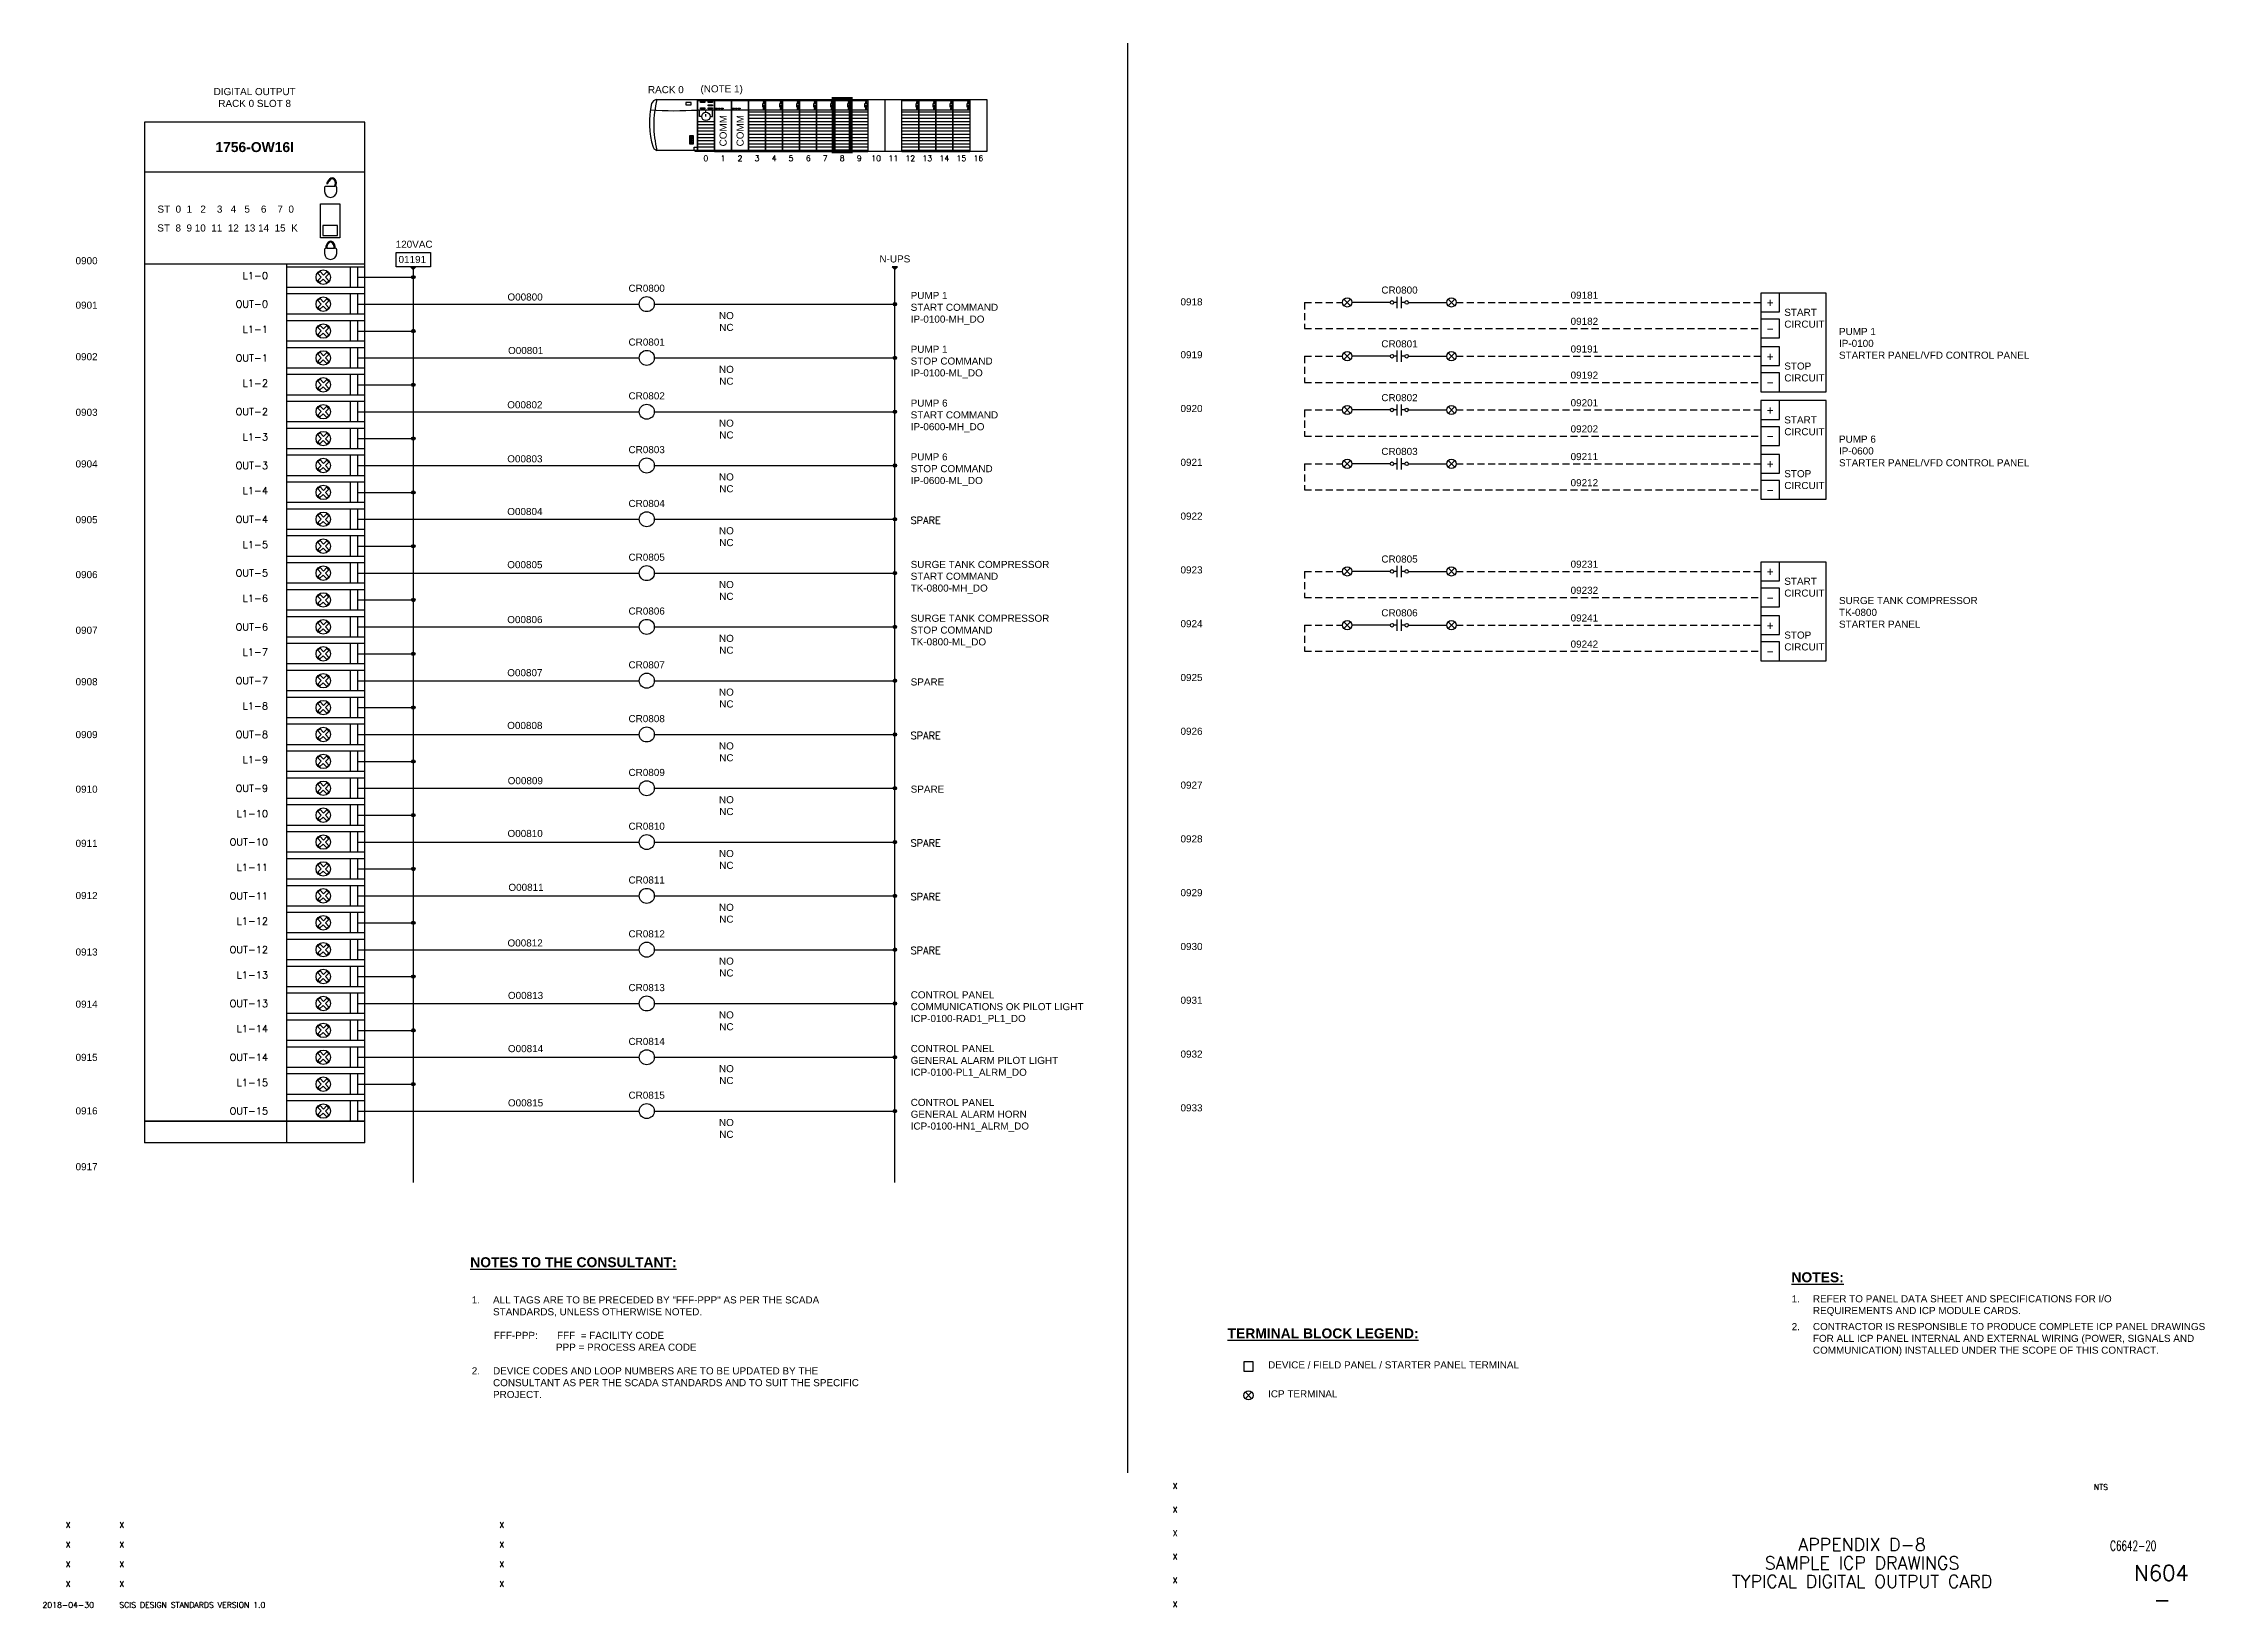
# Paper-space layout 'DIGITAL OUTPUT CARD - A1 Sheet' of a CAD drawing. Extents: x 50 to 812, y 22 to 574.
import ezdxf
from ezdxf.enums import TextEntityAlignment as Align

# ---------------------------------------------------------------- set-up
doc = ezdxf.new("R2010")
doc.units = 0
doc.linetypes.add('HIDDEN', pattern=[0.375, 0.25, -0.125])
for name, color, linetype in [('BOR-A1', 7, 'Continuous'), ('N-ANNO-TEXT', 2, 'Continuous'), ('N-DIAG-HIDDEN', 4, 'Continuous')]:
    doc.layers.add(name, color=color, linetype=linetype)
doc.layers.add('N-DIAG', color=4, linetype='Continuous', lineweight=25)
doc.layers.add('N-EQPM', color=4, linetype='Continuous', lineweight=25)
doc.styles.add('_CGS_2-5_NOTES', font='arial.ttf', dxfattribs={"height": 2.5})
doc.styles.add('_CGS_3-5_SUBHEADING', font='arialbd.ttf', dxfattribs={"height": 3.5})
doc.styles.add('ARIL', font='romans')
doc.styles.get("Standard").update_dxf_attribs({"font": 'arial.ttf'})
doc.styles.add('STD2-0', font='simplex.shx', dxfattribs={"height": 2})
doc.styles.add('STD3-5', font='simplex.shx', dxfattribs={"height": 3.5})
doc.styles.add('STD4-5', font='simplex.shx', dxfattribs={"height": 4.5})
doc.styles.add('STD5-5', font='SIMPLEX')

psp = doc.layouts.new('DIGITAL OUTPUT CARD - A1 Sheet')

# ---------------------------------------------------------------- texts
at = {"layer": 'N-ANNO-TEXT', "style": '_CGS_2-5_NOTES'}
psp.add_text('01191', height=2.5, dxfattribs=at).set_placement((180.32, 496.53), align=Align.CENTER)
at = {"layer": 'N-ANNO-TEXT'}
for s, insert, char_height, width, attachment_point, style in [('DIGITAL OUTPUT\\PRACK 0 SLOT 8', (124.73, 558.21), 2.5, 62.2812, 2, '_CGS_2-5_NOTES'), ('RACK 0', (269.73, 557.63), 2.5, 22.2931, 5, '_CGS_2-5_NOTES'), ('(NOTE 1)', (289.42, 557.57), 2.5, 30.8297, 5, '_CGS_2-5_NOTES'), ('1756-OW16I', (124.73, 537.36), 3.5, 114.7744, 5, '_CGS_3-5_SUBHEADING'), ('{\\Fromans|c0;0}', (283.85, 533.44), 2, 9.2161, 5, '_CGS_2-5_NOTES'), ('{\\Fromans|c0;1}', (289.92, 533.44), 2, 9.2161, 5, '_CGS_2-5_NOTES'), ('{\\Fromans|c0;2}', (295.89, 533.44), 2, 9.2161, 5, '_CGS_2-5_NOTES'), ('{\\Fromans|c0;3}', (301.89, 533.44), 2, 9.2161, 5, '_CGS_2-5_NOTES'), ('{\\Fromans|c0;4}', (307.9, 533.44), 2, 9.2161, 5, '_CGS_2-5_NOTES'), ('{\\Fromans|c0;5}', (313.88, 533.44), 2, 9.2161, 5, '_CGS_2-5_NOTES'), ('{\\Fromans|c0;6}', (319.95, 533.44), 2, 9.2161, 5, '_CGS_2-5_NOTES'), ('{\\Fromans|c0;7}', (325.92, 533.44), 2, 9.2161, 5, '_CGS_2-5_NOTES'), ('{\\Fromans|c0;8}', (331.92, 533.44), 2, 9.2161, 5, '_CGS_2-5_NOTES'), ('{\\Fromans|c0;9}', (337.93, 533.44), 2, 9.2161, 5, '_CGS_2-5_NOTES'), ('{\\Fromans|c0;10}', (343.91, 533.44), 2, 9.2161, 5, '_CGS_2-5_NOTES'), ('{\\Fromans|c0;11}', (349.98, 533.44), 2, 9.2161, 5, '_CGS_2-5_NOTES'), ('{\\Fromans|c0;12}', (355.95, 533.44), 2, 9.2161, 5, '_CGS_2-5_NOTES'), ('{\\Fromans|c0;13}', (361.95, 533.44), 2, 9.2161, 5, '_CGS_2-5_NOTES'), ('{\\Fromans|c0;14}', (367.96, 533.44), 2, 9.2161, 5, '_CGS_2-5_NOTES'), ('{\\Fromans|c0;15}', (373.96, 533.44), 2, 9.2161, 5, '_CGS_2-5_NOTES'), ('{\\Fromans|c0;16}', (379.97, 533.44), 2, 9.2161, 5, '_CGS_2-5_NOTES'), ('\\pi6.04215;ST  0  1   2    3   4   5    6    7  0', (84.4, 516.78), 2.5, 53.861, 1, '_CGS_2-5_NOTES'), ('\\pi3.59896;ST  8  9 10  11  12  13 14  15  K', (86.81, 508.86), 2.5, 56.5448, 4, '_CGS_2-5_NOTES'), ('120VAC', (180.96, 503.13), 2.5, 69.3139, 5, '_CGS_2-5_NOTES'), ('0900', (65.45, 497.32), 2.5, 16.142, 5, '_CGS_2-5_NOTES'), ('N-UPS', (350.51, 497.96), 2.5, 31.1112, 5, '_CGS_2-5_NOTES'), ('CR0800', (262.97, 487.61), 2.5, 22.2931, 5, '_CGS_2-5_NOTES'), ('CR0800', (528.46, 486.98), 2.5, 38.349, 5, '_CGS_2-5_NOTES'), ('0901', (65.45, 481.64), 2.5, 16.142, 5, '_CGS_2-5_NOTES'), ('O00800', (220.09, 484.53), 2.5, 22.2931, 5, '_CGS_2-5_NOTES'), ('PUMP 1\\PSTART COMMAND\\PIP-0100-MH_DO', (356.08, 486.34), 2.5, 46.9138, 1, '_CGS_2-5_NOTES'), ('0918', (455.12, 482.81), 2.5, 16.142, 5, '_CGS_2-5_NOTES'), ('09181', (593.66, 485.16), 2.5, 22.2931, 5, '_CGS_2-5_NOTES'), ('START \\PCIRCUIT', (664.17, 480.4), 2.5, 44.2365, 1, '_CGS_2-5_NOTES'), ('NO \\PNC', (291.09, 475.9), 2.5, 22.2931, 5, '_CGS_2-5_NOTES'), ('09182', (593.66, 475.96), 2.5, 22.2931, 5, '_CGS_2-5_NOTES'), ('PUMP 1\\PIP-0100\\PSTARTER PANEL/VFD CONTROL PANEL', (683.46, 473.62), 2.5, 87.75, 1, '_CGS_2-5_NOTES'), ('O00801', (220.3, 465.67), 2.5, 22.2931, 5, '_CGS_2-5_NOTES'), ('CR0801', (262.97, 468.64), 2.5, 22.2931, 5, '_CGS_2-5_NOTES'), ('PUMP 1\\PSTOP COMMAND\\PIP-0100-ML_DO', (356.08, 467.38), 2.5, 46.9138, 1, '_CGS_2-5_NOTES'), ('0919', (455.12, 464.18), 2.5, 16.142, 5, '_CGS_2-5_NOTES'), ('CR0801', (528.46, 468.02), 2.5, 38.349, 5, '_CGS_2-5_NOTES'), ('09191', (593.66, 466.2), 2.5, 22.2931, 5, '_CGS_2-5_NOTES'), ('0902', (65.45, 463.49), 2.5, 16.142, 5, '_CGS_2-5_NOTES'), ('NO \\PNC', (291.09, 456.94), 2.5, 22.2931, 5, '_CGS_2-5_NOTES'), ('09192', (593.66, 456.99), 2.5, 22.2931, 5, '_CGS_2-5_NOTES'), ('STOP\\PCIRCUIT', (664.17, 461.44), 2.5, 44.2365, 1, '_CGS_2-5_NOTES'), ('CR0802', (262.97, 449.68), 2.5, 22.2931, 5, '_CGS_2-5_NOTES'), ('CR0802', (528.46, 449.05), 2.5, 38.349, 5, '_CGS_2-5_NOTES'), ('0903', (65.45, 443.88), 2.5, 16.142, 5, '_CGS_2-5_NOTES'), ('O00802', (220.02, 446.54), 2.5, 22.2931, 5, '_CGS_2-5_NOTES'), ('PUMP 6\\PSTART COMMAND\\PIP-0600-MH_DO', (356.08, 448.41), 2.5, 46.9138, 1, '_CGS_2-5_NOTES'), ('0920', (455.12, 445.22), 2.5, 16.142, 5, '_CGS_2-5_NOTES'), ('09201', (593.66, 447.24), 2.5, 22.2931, 5, '_CGS_2-5_NOTES'), ('START \\PCIRCUIT', (664.17, 442.47), 2.5, 44.2365, 1, '_CGS_2-5_NOTES'), ('NO \\PNC', (291.09, 437.97), 2.5, 22.2931, 5, '_CGS_2-5_NOTES'), ('09202', (593.66, 438.03), 2.5, 22.2931, 5, '_CGS_2-5_NOTES'), ('PUMP 6\\PIP-0600\\PSTARTER PANEL/VFD CONTROL PANEL', (683.46, 435.69), 2.5, 87.75, 1, '_CGS_2-5_NOTES'), ('0904', (65.45, 425.69), 2.5, 16.142, 5, '_CGS_2-5_NOTES'), ('O00803', (220.02, 427.49), 2.5, 22.2931, 5, '_CGS_2-5_NOTES'), ('CR0803', (262.97, 430.72), 2.5, 22.2931, 5, '_CGS_2-5_NOTES'), ('PUMP 6\\PSTOP COMMAND\\PIP-0600-ML_DO', (356.08, 429.45), 2.5, 46.9138, 1, '_CGS_2-5_NOTES'), ('0921', (455.12, 426.25), 2.5, 16.142, 5, '_CGS_2-5_NOTES'), ('CR0803', (528.46, 430.09), 2.5, 38.349, 5, '_CGS_2-5_NOTES'), ('09211', (593.66, 428.27), 2.5, 22.2931, 5, '_CGS_2-5_NOTES'), ('NO \\PNC', (291.09, 419.01), 2.5, 22.2931, 5, '_CGS_2-5_NOTES'), ('09212', (593.66, 419.06), 2.5, 22.2931, 5, '_CGS_2-5_NOTES'), ('STOP\\PCIRCUIT', (664.17, 423.51), 2.5, 44.2365, 1, '_CGS_2-5_NOTES'), ('CR0804', (262.97, 411.75), 2.5, 22.2931, 5, '_CGS_2-5_NOTES'), ('0905', (65.45, 406.03), 2.5, 16.142, 5, '_CGS_2-5_NOTES'), ('O00804', (220.02, 408.9), 2.5, 22.2931, 5, '_CGS_2-5_NOTES'), ('{\\Fromans|c0;SPARE}', (356.08, 407.05), 2.5, 46.9138, 1, '_CGS_2-5_NOTES'), ('0922', (455.12, 407.29), 2.5, 16.142, 5, '_CGS_2-5_NOTES'), ('NO \\PNC', (291.09, 400.04), 2.5, 22.2931, 5, '_CGS_2-5_NOTES'), ('O00805', (220.02, 390.17), 2.5, 22.2931, 5, '_CGS_2-5_NOTES'), ('CR0805', (262.97, 392.79), 2.5, 22.2931, 5, '_CGS_2-5_NOTES'), ('SURGE TANK COMPRESSOR\\PSTART COMMAND\\PTK-0800-MH_DO', (356.08, 391.52), 2.5, 46.9138, 1, '_CGS_2-5_NOTES'), ('0923', (455.12, 388.32), 2.5, 16.142, 5, '_CGS_2-5_NOTES'), ('CR0805', (528.46, 392.16), 2.5, 38.349, 5, '_CGS_2-5_NOTES'), ('09231', (593.66, 390.34), 2.5, 22.2931, 5, '_CGS_2-5_NOTES'), ('0906', (65.45, 386.67), 2.5, 16.142, 5, '_CGS_2-5_NOTES'), ('NO \\PNC', (291.09, 381.08), 2.5, 22.2931, 5, '_CGS_2-5_NOTES'), ('09232', (593.66, 381.13), 2.5, 22.2931, 5, '_CGS_2-5_NOTES'), ('START \\PCIRCUIT', (664.17, 385.58), 2.5, 44.2365, 1, '_CGS_2-5_NOTES'), ('CR0806', (262.97, 373.82), 2.5, 22.2931, 5, '_CGS_2-5_NOTES'), ('CR0806', (528.46, 373.19), 2.5, 38.349, 5, '_CGS_2-5_NOTES'), ('SURGE TANK COMPRESSOR\\PTK-0800\\PSTARTER PANEL', (683.46, 378.79), 2.5, 87.75, 1, '_CGS_2-5_NOTES'), ('0907', (65.45, 367.05), 2.5, 16.142, 5, '_CGS_2-5_NOTES'), ('{\\Fromans|c0;OUT-6}', (129.41, 368.25), 2.5, 10.4701, 6, '_CGS_2-5_NOTES'), ('O00806', (220.02, 370.81), 2.5, 22.2931, 5, '_CGS_2-5_NOTES'), ('SURGE TANK COMPRESSOR\\PSTOP COMMAND\\PTK-0800-ML_DO', (356.08, 372.55), 2.5, 46.9138, 1, '_CGS_2-5_NOTES'), ('0924', (455.12, 369.36), 2.5, 16.142, 5, '_CGS_2-5_NOTES'), ('09241', (593.66, 371.38), 2.5, 22.2931, 5, '_CGS_2-5_NOTES'), ('STOP\\PCIRCUIT', (664.17, 366.61), 2.5, 44.2365, 1, '_CGS_2-5_NOTES'), ('NO \\PNC', (291.09, 362.11), 2.5, 22.2931, 5, '_CGS_2-5_NOTES'), ('09242', (593.66, 362.17), 2.5, 22.2931, 5, '_CGS_2-5_NOTES'), ('O00807', (220.02, 352.09), 2.5, 22.2931, 5, '_CGS_2-5_NOTES'), ('CR0807', (262.97, 354.86), 2.5, 22.2931, 5, '_CGS_2-5_NOTES'), ('0925', (455.12, 350.39), 2.5, 16.142, 5, '_CGS_2-5_NOTES'), ('0908', (65.45, 348.9), 2.5, 16.142, 5, '_CGS_2-5_NOTES'), ('{\\Fromans|c0;OUT-7}', (129.41, 349.28), 2.5, 10.4701, 6, '_CGS_2-5_NOTES'), ('NO \\PNC', (291.09, 343.15), 2.5, 22.2931, 5, '_CGS_2-5_NOTES'), ('SPARE', (356.08, 350.09), 2.5, 46.9138, 1, '_CGS_2-5_NOTES'), ('CR0808', (262.97, 335.89), 2.5, 22.2931, 5, '_CGS_2-5_NOTES'), ('0909', (65.45, 330.27), 2.5, 16.142, 5, '_CGS_2-5_NOTES'), ('{\\Fromans|c0;OUT-8}', (129.41, 330.32), 2.5, 10.4701, 6, '_CGS_2-5_NOTES'), ('O00808', (220.01, 333.49), 2.5, 22.2931, 5, '_CGS_2-5_NOTES'), ('{\\Fromans|c0;SPARE}', (356.08, 331.2), 2.5, 46.9138, 1, '_CGS_2-5_NOTES'), ('0926', (455.12, 331.43), 2.5, 16.142, 5, '_CGS_2-5_NOTES'), ('NO \\PNC', (291.09, 324.18), 2.5, 22.2931, 5, '_CGS_2-5_NOTES'), ('{\\Fromans|c0;OUT-9}', (129.41, 311.35), 2.5, 10.4701, 6, '_CGS_2-5_NOTES'), ('O00809', (220.17, 314.02), 2.5, 22.2931, 5, '_CGS_2-5_NOTES'), ('CR0809', (262.97, 316.93), 2.5, 22.2931, 5, '_CGS_2-5_NOTES'), ('0927', (455.12, 312.46), 2.5, 16.142, 5, '_CGS_2-5_NOTES'), ('0910', (65.45, 311.03), 2.5, 16.142, 5, '_CGS_2-5_NOTES'), ('NO \\PNC', (291.09, 305.22), 2.5, 22.2931, 5, '_CGS_2-5_NOTES'), ('SPARE', (356.08, 312.31), 2.5, 46.9138, 1, '_CGS_2-5_NOTES'), ('CR0810', (262.97, 297.96), 2.5, 22.2931, 5, '_CGS_2-5_NOTES'), ('0911', (65.45, 291.93), 2.5, 16.142, 5, '_CGS_2-5_NOTES'), ('{\\Fromans|c0;OUT-10}', (129.41, 292.39), 2.5, 10.4701, 6, '_CGS_2-5_NOTES'), ('O00810', (220.11, 295.41), 2.5, 22.2931, 5, '_CGS_2-5_NOTES'), ('{\\Fromans|c0;SPARE}', (356.08, 293.35), 2.5, 46.9138, 1, '_CGS_2-5_NOTES'), ('0928', (455.12, 293.5), 2.5, 16.142, 5, '_CGS_2-5_NOTES'), ('NO \\PNC', (291.09, 286.25), 2.5, 22.2931, 5, '_CGS_2-5_NOTES'), ('0912', (65.45, 273.52), 2.5, 16.142, 5, '_CGS_2-5_NOTES'), ('{\\Fromans|c0;OUT-11}', (129.41, 273.42), 2.5, 10.4701, 6, '_CGS_2-5_NOTES'), ('O00811', (220.42, 276.41), 2.5, 22.2931, 5, '_CGS_2-5_NOTES'), ('CR0811', (262.97, 279), 2.5, 22.2931, 5, '_CGS_2-5_NOTES'), ('0929', (455.12, 274.54), 2.5, 16.142, 5, '_CGS_2-5_NOTES'), ('NO \\PNC', (291.09, 267.29), 2.5, 22.2931, 5, '_CGS_2-5_NOTES'), ('{\\Fromans|c0;SPARE}', (356.08, 274.38), 2.5, 46.9138, 1, '_CGS_2-5_NOTES'), ('CR0812', (262.97, 260.03), 2.5, 22.2931, 5, '_CGS_2-5_NOTES'), ('0913', (65.45, 253.62), 2.5, 16.142, 5, '_CGS_2-5_NOTES'), ('{\\Fromans|c0;OUT-12}', (129.41, 254.46), 2.5, 10.4701, 6, '_CGS_2-5_NOTES'), ('O00812', (220.11, 256.81), 2.5, 22.2931, 5, '_CGS_2-5_NOTES'), ('NO \\PNC', (291.09, 248.32), 2.5, 22.2931, 5, '_CGS_2-5_NOTES'), ('{\\Fromans|c0;SPARE}', (356.08, 255.42), 2.5, 46.9138, 1, '_CGS_2-5_NOTES'), ('0930', (455.12, 255.57), 2.5, 16.142, 5, '_CGS_2-5_NOTES'), ('0914', (65.45, 235.24), 2.5, 16.142, 5, '_CGS_2-5_NOTES'), ('{\\Fromans|c0;OUT-13}', (129.41, 235.49), 2.5, 10.4701, 6, '_CGS_2-5_NOTES'), ('O00813', (220.26, 238.31), 2.5, 22.2931, 5, '_CGS_2-5_NOTES'), ('CR0813', (262.97, 241.07), 2.5, 22.2931, 5, '_CGS_2-5_NOTES'), ('CONTROL PANEL\\PCOMMUNICATIONS OK PILOT LIGHT\\PICP-0100-RAD1_PL1_DO', (356.08, 239.8), 2.5, 65.2582, 1, '_CGS_2-5_NOTES'), ('0931', (455.12, 236.61), 2.5, 16.142, 5, '_CGS_2-5_NOTES'), ('NO \\PNC', (291.09, 229.36), 2.5, 22.2931, 5, '_CGS_2-5_NOTES'), ('CR0814', (262.97, 222.1), 2.5, 22.2931, 5, '_CGS_2-5_NOTES'), ('0915', (65.45, 216.48), 2.5, 16.142, 5, '_CGS_2-5_NOTES'), ('{\\Fromans|c0;OUT-14}', (129.41, 216.53), 2.5, 10.4701, 6, '_CGS_2-5_NOTES'), ('O00814', (220.26, 219.56), 2.5, 22.2931, 5, '_CGS_2-5_NOTES'), ('NO \\PNC', (291.09, 210.4), 2.5, 22.2931, 5, '_CGS_2-5_NOTES'), ('CONTROL PANEL\\PGENERAL ALARM PILOT LIGHT\\PICP-0100-PL1_ALRM_DO', (356.08, 220.84), 2.5, 62.4246, 1, '_CGS_2-5_NOTES'), ('0932', (455.12, 217.64), 2.5, 16.142, 5, '_CGS_2-5_NOTES'), ('0916', (65.45, 197.61), 2.5, 16.142, 5, '_CGS_2-5_NOTES'), ('{\\Fromans|c0;OUT-15}', (129.41, 197.56), 2.5, 10.4701, 6, '_CGS_2-5_NOTES'), ('O00815', (220.26, 200.44), 2.5, 22.2931, 5, '_CGS_2-5_NOTES'), ('CR0815', (262.97, 203.14), 2.5, 22.2931, 5, '_CGS_2-5_NOTES'), ('CONTROL PANEL\\PGENERAL ALARM HORN\\PICP-0100-HN1_ALRM_DO', (356.08, 201.87), 2.5, 55.6237, 1, '_CGS_2-5_NOTES'), ('0933', (455.12, 198.68), 2.5, 16.142, 5, '_CGS_2-5_NOTES'), ('NO \\PNC', (291.09, 191.43), 2.5, 22.2931, 5, '_CGS_2-5_NOTES'), ('0917', (65.45, 177.93), 2.5, 16.142, 5, '_CGS_2-5_NOTES'), ('\\pi-7.5,l7.5,t7.5;{\\fArial|b0|i0|c0|p39;1.^IALL TAGS ARE TO BE PRECEDED BY "FFF-PPP" AS PER THE SCADA STANDARDS, UNLESS OTHERWISE NOTED.\\P\\pi0,l0,tz;\\P        FFF-PPP:       FFF  = FACILITY CODE\\P ^I^I          PPP = PROCESS AREA CODE \\P\\P\\pi-7.5,l7.5,t7.5;2.^IDEVICE CODES AND LOOP NUMBERS ARE TO BE UPDATED BY THE CONSULTANT AS PER THE SCADA STANDARDS AND TO SUIT THE SPECIFIC PROJECT.}', (201.29, 132.24), 2.5, 141.5827, 1, '_CGS_2-5_NOTES'), ('1.', (666.77, 132.59), 2.5, 96.6043, 1, '_CGS_2-5_NOTES'), ('REFER TO PANEL DATA SHEET AND SPECIFICATIONS FOR I/O REQUIREMENTS AND ICP MODULE CARDS.', (674.26, 132.65), 2.5, 126.4424, 1, '_CGS_2-5_NOTES'), ('2.', (666.77, 122.79), 2.5, 96.6043, 1, '_CGS_2-5_NOTES'), ('CONTRACTOR IS RESPONSIBLE TO PRODUCE COMPLETE ICP PANEL DRAWINGS FOR ALL ICP PANEL INTERNAL AND EXTERNAL WIRING (POWER, SIGNALS AND COMMUNICATION) INSTALLED UNDER THE SCOPE OF THIS CONTRACT. ', (674.26, 122.85), 2.5, 141.5827, 1, '_CGS_2-5_NOTES'), ('DEVICE / FIELD PANEL / STARTER PANEL TERMINAL', (482.13, 109.34), 2.5, 126.4424, 1, '_CGS_2-5_NOTES'), ('ICP TERMINAL', (482.13, 99.13), 2.5, 126.4424, 1, '_CGS_2-5_NOTES')]:
    psp.add_mtext(s, dxfattribs=dict(at, insert=insert, char_height=char_height, width=width, attachment_point=attachment_point, style=style))
at = {"layer": 'N-ANNO-TEXT', "char_height": 2.5, "width": 30.8297, "attachment_point": 5, "rotation": 90, "style": '_CGS_2-5_NOTES'}
for insert in [(289.94, 543.16), (295.94, 543.16)]:
    psp.add_mtext('COMM', dxfattribs=dict(at, insert=insert))
at = {"layer": 'N-ANNO-TEXT', "char_height": 2.5, "attachment_point": 6, "style": '_CGS_2-5_NOTES'}
for s, insert in [('{\\Fromans|c0;L1-7}', (129.41, 359.34)), ('{\\Fromans|c0;L1-8}', (129.41, 340.37)), ('{\\Fromans|c0;L1-9}', (129.41, 321.41)), ('{\\Fromans|c0;L1-10}', (129.41, 302.44)), ('{\\Fromans|c0;L1-11}', (129.41, 283.48)), ('{\\Fromans|c0;L1-12}', (129.41, 264.52)), ('{\\Fromans|c0;L1-13}', (129.41, 245.55)), ('{\\Fromans|c0;L1-14}', (129.41, 226.59)), ('{\\Fromans|c0;L1-15}', (129.41, 207.62))]:
    psp.add_mtext(s, dxfattribs=dict(at, insert=insert))
at = {"layer": 'N-ANNO-TEXT', "color": 4, "char_height": 3.5, "width": 84.9917, "attachment_point": 1, "style": '_CGS_3-5_SUBHEADING'}
for s, insert in [('{\\LNOTES TO THE CONSULTANT:}', (200.75, 146.03)), ('{\\LNOTES:}', (666.68, 140.73)), ('{\\LTERMINAL BLOCK LEGEND:}', (467.83, 120.95))]:
    psp.add_mtext(s, dxfattribs=dict(at, insert=insert))
at = {"layer": 'N-DIAG-HIDDEN', "char_height": 2.5, "attachment_point": 6}
for s, insert in [('{\\Fromans|c0;L1-0}', (129.41, 492.09)), ('{\\Fromans|c0;L1-1}', (129.41, 473.13)), ('{\\Fromans|c0;L1-2}', (129.41, 454.16)), ('{\\Fromans|c0;L1-3}', (129.41, 435.2)), ('{\\Fromans|c0;L1-4}', (129.41, 416.23)), ('{\\Fromans|c0;L1-5}', (129.41, 397.27)), ('{\\Fromans|c0;L1-6}', (129.41, 378.3))]:
    psp.add_mtext(s, dxfattribs=dict(at, insert=insert))
at = {"layer": 'N-DIAG-HIDDEN', "char_height": 2.5, "width": 10.4701, "attachment_point": 6}
for s, insert in [('{\\Fromans|c0;OUT-0}', (129.41, 482.03)), ('{\\Fromans|c0;OUT-1}', (129.41, 463.07)), ('{\\Fromans|c0;OUT-2}', (129.41, 444.1)), ('{\\Fromans|c0;OUT-3}', (129.41, 425.14)), ('{\\Fromans|c0;OUT-4}', (129.41, 406.18)), ('{\\Fromans|c0;OUT-5}', (129.41, 387.21))]:
    psp.add_mtext(s, dxfattribs=dict(at, insert=insert))
at = {"layer": 'N-EQPM', "style": 'ARIL'}
for s, p in [('+', (659.19, 482.64)), ('-', (659.19, 473.43)), ('+', (659.19, 463.67)), ('-', (659.19, 454.46)), ('+', (659.19, 444.71)), ('-', (659.19, 435.5)), ('+', (659.19, 425.74)), ('-', (659.19, 416.53)), ('+', (659.19, 387.81)), ('-', (659.19, 378.6)), ('+', (659.19, 368.85)), ('-', (659.19, 359.64))]:
    psp.add_text(s, height=2.48, dxfattribs=at).set_placement(p, align=Align.MIDDLE_CENTER)

# ---------------------------------------------------------------- blocks, each defined once
blk = doc.blocks.new('CGS A1 TITLE ATT')
at = {"layer": 'BOR-A1', "color": 1}
for tag, p, height, style in [('DATE', (448.47, 64.4), 2, 'STD2-0'), ('DRAWN', (448.47, 56.08), 2, 'STD2-0'), ('DESIGNER', (448.47, 47.76), 2, 'STD2-0'), ('FILE', (783.85, 42.55), 3.5, 'STD3-5'), ('CHECKED', (448.47, 39.44), 2, 'STD2-0'), ('ENGINEER', (448.47, 31.12), 2, 'STD2-0'), ('AD909', (787.49, 32), 5.5, 'STD5-5'), ('APPROVED', (448.47, 22.72), 2, 'STD2-0')]:
    blk.add_attdef(tag, p, '', height=height, dxfattribs=dict(at, style=style))
at = {"layer": 'BOR-A1', "color": 1, "style": 'STD2-0', "flags": 4}
blk.add_attdef('SCALE', (773.37, 64), '', height=2, dxfattribs=at)
at = {"layer": 'BOR-A1', "color": 1, "style": 'STD4-5'}
for tag, p in [('TITLE-1', (691.59, 44.75)), ('TITLE-2', (691.59, 38.25)), ('TITLE-3', (691.59, 31.75)), ('TITLE-4', (691.59, 25.25))]:
    blk.add_attdef(tag, text='', height=4.5, dxfattribs=at).set_placement(p, align=Align.MIDDLE_CENTER)
at = {"layer": 'BOR-A1', "color": 1, "style": 'STD5-5'}
blk.add_attdef('999', text='', height=5.5, dxfattribs=at).set_placement((800.49, 22.5), align=Align.RIGHT)
blk = doc.blocks.new('PLC TERMINAL')
for p, q in [((-0.56, 0.56), (0.56, -0.56)), ((0.56, 0.56), (-0.56, -0.56))]:
    blk.add_line(p, q)
blk.add_circle((0, 0), 0.834)
blk = doc.blocks.new('MCC TERMINAL')
blk.add_lwpolyline([(-0.83, 0.83), (0.83, 0.83), (0.83, -0.83), (-0.83, -0.83)], close=True)
at = {"style": 'ARIL'}
blk.add_attdef('1', text='', height=0.75, dxfattribs=at).set_placement((0, 0), align=Align.MIDDLE)
blk = doc.blocks.new('CGS A1 REV ATT')
at = {"layer": 'BOR-A1', "color": 1, "style": 'STD2-0'}
for tag, p in [('R5-DATE', (58.99, 50.62)), ('R5-BY', (211.87, 50.62)), ('R4-DATE', (58.99, 43.7)), ('R3-DATE', (58.99, 36.78)), ('R4-BY', (211.87, 43.7)), ('R3-BY', (211.87, 36.78)), ('R2-DATE', (58.99, 29.86)), ('R2-BY', (211.87, 29.86)), ('R1-DATE', (58.99, 22.46)), ('R1-BY', (211.87, 22.46))]:
    blk.add_attdef(tag, text='', height=2, dxfattribs=at).set_placement(p, align=Align.CENTER)
for tag, p in [('R5-DESC', (76.99, 50.62)), ('R4-DESC', (76.99, 43.7)), ('R3-DESC', (76.99, 36.78)), ('R2-DESC', (76.99, 29.86)), ('R1-DESC', (76.99, 22.46))]:
    blk.add_attdef(tag, p, '', height=2, dxfattribs=at)

# ---------------------------------------------------------------- hatches: boundary and pattern name
at = {"layer": 'N-DIAG'}
h = psp.add_hatch(color=256, dxfattribs=at)
edge = h.paths.add_edge_path()
edge.add_arc((180.67, 491.52), 0.602, 180, 540, ccw=False)
h = psp.add_hatch(color=256, dxfattribs=at)
edge = h.paths.add_edge_path()
edge.add_arc((350.51, 482.03), 0.602, 180, 540, ccw=False)
h = psp.add_hatch(color=256, dxfattribs=at)
edge = h.paths.add_edge_path()
edge.add_arc((180.67, 472.55), 0.602, 180, 540, ccw=False)
h = psp.add_hatch(color=256, dxfattribs=at)
edge = h.paths.add_edge_path()
edge.add_arc((350.51, 463.07), 0.602, 180, 540, ccw=False)
h = psp.add_hatch(color=256, dxfattribs=at)
edge = h.paths.add_edge_path()
edge.add_arc((180.67, 453.59), 0.602, 180, 540, ccw=False)
h = psp.add_hatch(color=256, dxfattribs=at)
edge = h.paths.add_edge_path()
edge.add_arc((350.51, 444.1), 0.602, 180, 540, ccw=False)
h = psp.add_hatch(color=256, dxfattribs=at)
edge = h.paths.add_edge_path()
edge.add_arc((180.67, 434.62), 0.602, 180, 540, ccw=False)
h = psp.add_hatch(color=256, dxfattribs=at)
edge = h.paths.add_edge_path()
edge.add_arc((350.51, 425.14), 0.602, 180, 540, ccw=False)
h = psp.add_hatch(color=256, dxfattribs=at)
edge = h.paths.add_edge_path()
edge.add_arc((180.67, 415.66), 0.602, 180, 540, ccw=False)
h = psp.add_hatch(color=256, dxfattribs=at)
edge = h.paths.add_edge_path()
edge.add_arc((350.51, 406.18), 0.602, 180, 540, ccw=False)
h = psp.add_hatch(color=256, dxfattribs=at)
edge = h.paths.add_edge_path()
edge.add_arc((180.67, 396.69), 0.602, 180, 540, ccw=False)
h = psp.add_hatch(color=256, dxfattribs=at)
edge = h.paths.add_edge_path()
edge.add_arc((350.51, 387.21), 0.602, 180, 540, ccw=False)
h = psp.add_hatch(color=256, dxfattribs=at)
edge = h.paths.add_edge_path()
edge.add_arc((180.67, 377.73), 0.602, 180, 540, ccw=False)
h = psp.add_hatch(color=256, dxfattribs=at)
edge = h.paths.add_edge_path()
edge.add_arc((350.51, 368.25), 0.602, 180, 540, ccw=False)
h = psp.add_hatch(color=256, dxfattribs=at)
edge = h.paths.add_edge_path()
edge.add_arc((180.67, 358.76), 0.602, 180, 540, ccw=False)
h = psp.add_hatch(color=256, dxfattribs=at)
edge = h.paths.add_edge_path()
edge.add_arc((350.51, 349.28), 0.602, 180, 540, ccw=False)
h = psp.add_hatch(color=256, dxfattribs=at)
edge = h.paths.add_edge_path()
edge.add_arc((180.67, 339.8), 0.602, 180, 540, ccw=False)
h = psp.add_hatch(color=256, dxfattribs=at)
edge = h.paths.add_edge_path()
edge.add_arc((350.51, 330.32), 0.602, 180, 540, ccw=False)
h = psp.add_hatch(color=256, dxfattribs=at)
edge = h.paths.add_edge_path()
edge.add_arc((180.67, 320.83), 0.602, 180, 540, ccw=False)
h = psp.add_hatch(color=256, dxfattribs=at)
edge = h.paths.add_edge_path()
edge.add_arc((350.51, 311.35), 0.602, 180, 540, ccw=False)
h = psp.add_hatch(color=256, dxfattribs=at)
edge = h.paths.add_edge_path()
edge.add_arc((180.67, 301.87), 0.602, 180, 540, ccw=False)
h = psp.add_hatch(color=256, dxfattribs=at)
edge = h.paths.add_edge_path()
edge.add_arc((350.51, 292.39), 0.602, 180, 540, ccw=False)
h = psp.add_hatch(color=256, dxfattribs=at)
edge = h.paths.add_edge_path()
edge.add_arc((180.67, 282.91), 0.602, 180, 540, ccw=False)
h = psp.add_hatch(color=256, dxfattribs=at)
edge = h.paths.add_edge_path()
edge.add_arc((350.51, 273.42), 0.602, 180, 540, ccw=False)
h = psp.add_hatch(color=256, dxfattribs=at)
edge = h.paths.add_edge_path()
edge.add_arc((180.67, 263.94), 0.602, 180, 540, ccw=False)
h = psp.add_hatch(color=256, dxfattribs=at)
edge = h.paths.add_edge_path()
edge.add_arc((350.51, 254.46), 0.602, 180, 540, ccw=False)
h = psp.add_hatch(color=256, dxfattribs=at)
edge = h.paths.add_edge_path()
edge.add_arc((180.67, 244.98), 0.602, 180, 540, ccw=False)
h = psp.add_hatch(color=256, dxfattribs=at)
edge = h.paths.add_edge_path()
edge.add_arc((350.51, 235.49), 0.602, 180, 540, ccw=False)
h = psp.add_hatch(color=256, dxfattribs=at)
edge = h.paths.add_edge_path()
edge.add_arc((180.67, 226.01), 0.602, 180, 540, ccw=False)
h = psp.add_hatch(color=256, dxfattribs=at)
edge = h.paths.add_edge_path()
edge.add_arc((350.51, 216.53), 0.602, 180, 540, ccw=False)
h = psp.add_hatch(color=256, dxfattribs=at)
edge = h.paths.add_edge_path()
edge.add_arc((180.67, 207.05), 0.602, 180, 540, ccw=False)
h = psp.add_hatch(color=256, dxfattribs=at)
edge = h.paths.add_edge_path()
edge.add_arc((350.51, 197.56), 0.602, 180, 540, ccw=False)
at = {"layer": 'N-EQPM'}
for points in [[(180.67, 494.19), (181.61, 495.2), (179.74, 495.2)], [(350.51, 494.19), (351.45, 495.2), (349.58, 495.2)]]:
    psp.add_hatch(color=256, dxfattribs=at).paths.add_polyline_path(points)

# ---------------------------------------------------------------- linework, layer by layer
psp.add_line((286.89, 536.2), (280.88, 536.2))
for points in [[(286.89, 535.83), (292.89, 535.83), (292.89, 536.2), (286.89, 536.2)], [(292.89, 535.83), (298.9, 535.83), (298.9, 536.2), (292.89, 536.2)]]:
    psp.add_lwpolyline(points, close=True)
at = {"layer": 'N-DIAG'}
for p, q in [((161.09, 491.52), (180.67, 491.52)), ((180.67, 494.19), (180.67, 172.33)), ((161.09, 482.03), (260.35, 482.03)), ((265.66, 482.03), (350.51, 482.03)), ((508.95, 483.72), (511.12, 481.55)), ((511.12, 483.72), (508.95, 481.55)), ((547.88, 483.72), (545.71, 481.55)), ((545.71, 483.72), (547.88, 481.55)), ((161.09, 472.55), (180.67, 472.55)), ((161.09, 463.07), (260.35, 463.07)), ((265.66, 463.07), (350.51, 463.07)), ((508.95, 464.76), (511.12, 462.58)), ((511.12, 464.76), (508.95, 462.58)), ((547.88, 464.76), (545.71, 462.58)), ((545.71, 464.76), (547.88, 462.58)), ((161.09, 453.59), (180.67, 453.59)), ((161.09, 444.1), (260.35, 444.1)), ((265.66, 444.1), (350.51, 444.1)), ((508.95, 445.79), (511.12, 443.62)), ((511.12, 445.79), (508.95, 443.62)), ((547.88, 445.79), (545.71, 443.62)), ((545.71, 445.79), (547.88, 443.62)), ((161.09, 434.62), (180.67, 434.62)), ((161.09, 425.14), (260.35, 425.14)), ((265.66, 425.14), (350.51, 425.14)), ((508.95, 426.83), (511.12, 424.65)), ((511.12, 426.83), (508.95, 424.65)), ((547.88, 426.83), (545.71, 424.65)), ((545.71, 426.83), (547.88, 424.65)), ((161.09, 415.66), (180.67, 415.66)), ((161.09, 406.18), (260.35, 406.18)), ((265.66, 406.18), (350.51, 406.18)), ((161.09, 396.69), (180.67, 396.69)), ((508.95, 388.9), (511.12, 386.72)), ((511.12, 388.9), (508.95, 386.72)), ((547.88, 388.9), (545.71, 386.72)), ((545.71, 388.9), (547.88, 386.72)), ((161.09, 387.21), (260.35, 387.21)), ((265.66, 387.21), (350.51, 387.21)), ((161.09, 377.73), (180.67, 377.73)), ((161.09, 368.25), (260.35, 368.25)), ((265.66, 368.25), (350.51, 368.25)), ((508.95, 369.94), (511.12, 367.76)), ((511.12, 369.94), (508.95, 367.76)), ((547.88, 369.94), (545.71, 367.76)), ((545.71, 369.94), (547.88, 367.76)), ((161.09, 358.76), (180.67, 358.76)), ((161.09, 349.28), (260.35, 349.28)), ((265.66, 349.28), (350.51, 349.28)), ((161.09, 339.8), (180.67, 339.8)), ((161.09, 330.32), (260.35, 330.32)), ((265.66, 330.32), (350.51, 330.32)), ((161.09, 320.83), (180.67, 320.83)), ((161.09, 311.35), (260.35, 311.35)), ((265.66, 311.35), (350.51, 311.35)), ((161.09, 301.87), (180.67, 301.87)), ((161.09, 292.39), (260.35, 292.39)), ((265.66, 292.39), (350.51, 292.39)), ((161.09, 282.91), (180.67, 282.91)), ((161.09, 273.42), (260.35, 273.42)), ((265.66, 273.42), (350.51, 273.42)), ((161.09, 263.94), (180.67, 263.94)), ((161.09, 254.46), (260.35, 254.46)), ((265.66, 254.46), (350.51, 254.46)), ((161.09, 244.98), (180.67, 244.98)), ((161.09, 235.49), (260.35, 235.49)), ((265.66, 235.49), (350.51, 235.49)), ((161.09, 226.01), (180.67, 226.01)), ((161.09, 216.53), (260.35, 216.53)), ((265.66, 216.53), (350.51, 216.53)), ((161.09, 207.05), (180.67, 207.05)), ((161.09, 197.56), (260.35, 197.56)), ((265.66, 197.56), (350.51, 197.56))]:
    psp.add_line(p, q, dxfattribs=at)
at = {"layer": 'N-DIAG', "linetype": 'HIDDEN', "ltscale": 0.5}
psp.add_line((350.51, 172.33), (350.51, 495.2), dxfattribs=at)
at = {"layer": 'N-DIAG', "linetype": 'Continuous', "ltscale": 150}
for p, q in [((525.18, 482.64), (511.67, 482.64)), ((531.65, 482.64), (545.16, 482.64)), ((525.18, 463.67), (511.67, 463.67)), ((531.65, 463.67), (545.16, 463.67)), ((525.18, 444.71), (511.67, 444.71)), ((531.65, 444.71), (545.16, 444.71)), ((525.18, 425.74), (511.67, 425.74)), ((531.65, 425.74), (545.16, 425.74)), ((525.18, 387.81), (511.67, 387.81)), ((531.65, 387.81), (545.16, 387.81)), ((525.18, 368.85), (511.67, 368.85)), ((531.65, 368.85), (545.16, 368.85))]:
    psp.add_line(p, q, dxfattribs=at)
at = {"layer": 'N-DIAG'}
for centre, radius in [((180.67, 491.52), 0.602), ((350.51, 482.03), 0.602), ((510.04, 482.64), 1.63), ((546.79, 482.64), 1.63), ((180.67, 472.55), 0.602), ((510.04, 463.67), 1.63), ((546.79, 463.67), 1.63), ((350.51, 463.07), 0.602), ((180.67, 453.59), 0.602), ((350.51, 444.1), 0.602), ((510.04, 444.71), 1.63), ((546.79, 444.71), 1.63), ((180.67, 434.62), 0.602), ((510.04, 425.74), 1.63), ((546.79, 425.74), 1.63), ((350.51, 425.14), 0.602), ((180.67, 415.66), 0.602), ((350.51, 406.18), 0.602), ((180.67, 396.69), 0.602), ((510.04, 387.81), 1.63), ((546.79, 387.81), 1.63), ((350.51, 387.21), 0.602), ((180.67, 377.73), 0.602), ((350.51, 368.25), 0.602), ((510.04, 368.85), 1.63), ((546.79, 368.85), 1.63), ((180.67, 358.76), 0.602), ((350.51, 349.28), 0.602), ((180.67, 339.8), 0.602), ((350.51, 330.32), 0.602), ((180.67, 320.83), 0.602), ((350.51, 311.35), 0.602), ((180.67, 301.87), 0.602), ((350.51, 292.39), 0.602), ((180.67, 282.91), 0.602), ((350.51, 273.42), 0.602), ((180.67, 263.94), 0.602), ((350.51, 254.46), 0.602), ((180.67, 244.98), 0.602), ((350.51, 235.49), 0.602), ((180.67, 226.01), 0.602), ((350.51, 216.53), 0.602), ((180.67, 207.05), 0.602), ((350.51, 197.56), 0.602)]:
    psp.add_circle(centre, radius, dxfattribs=at)
for centre, major_axis, ratio in [((151.73, 524.02), (0.81, 2.44), 0.666667), ((151.73, 524.02), (0.7, 2.09), 0.610413), ((151.51, 501.64), (0, 2.57), 0.666667), ((151.51, 501.64), (0, 2.21), 0.610413)]:
    psp.add_ellipse(centre, major_axis=major_axis, ratio=ratio, start_param=4.712389, end_param=7.853982, dxfattribs=at)
at = {"layer": 'N-DIAG-HIDDEN', "linetype": 'HIDDEN', "ltscale": 10}
for p, q in [((494.97, 482.64), (494.97, 473.43)), ((494.97, 482.64), (508.4, 482.64)), ((548.43, 482.64), (655.89, 482.64)), ((494.97, 473.43), (655.89, 473.43)), ((494.97, 463.67), (494.97, 454.46)), ((494.97, 463.67), (508.4, 463.67)), ((548.43, 463.67), (655.89, 463.67)), ((494.97, 454.46), (655.89, 454.46)), ((494.97, 444.71), (494.97, 435.5)), ((494.97, 444.71), (508.4, 444.71)), ((548.43, 444.71), (655.89, 444.71)), ((494.97, 435.5), (655.89, 435.5)), ((494.97, 425.74), (494.97, 416.53)), ((494.97, 425.74), (508.4, 425.74)), ((548.43, 425.74), (655.89, 425.74)), ((494.97, 416.53), (655.89, 416.53)), ((494.97, 387.81), (494.97, 378.6)), ((494.97, 387.81), (508.4, 387.81)), ((548.43, 387.81), (655.89, 387.81)), ((494.97, 378.6), (655.89, 378.6)), ((494.97, 368.85), (494.97, 359.64)), ((494.97, 368.85), (508.4, 368.85)), ((548.43, 368.85), (655.89, 368.85)), ((494.97, 359.64), (655.89, 359.64))]:
    psp.add_line(p, q, dxfattribs=at)
at = {"layer": 'N-EQPM'}
for p, q in [((432.5, 574), (432.5, 70)), ((280.88, 553.84), (286.89, 553.84)), ((280.88, 550.47), (286.89, 550.47)), ((281.63, 548.21), (281.63, 550.47)), ((283.88, 549.72), (283.88, 550.47)), ((283.88, 548.21), (283.88, 548.96)), ((286.13, 548.21), (286.13, 550.47)), ((286.89, 553.84), (292.89, 553.84)), ((286.89, 550.47), (292.89, 550.47)), ((286.89, 550.47), (292.88, 550.47)), ((287.29, 551.12), (287.93, 551.12)), ((287.93, 550.84), (287.29, 550.84)), ((287.93, 551.12), (287.93, 550.84)), ((288.28, 551.12), (288.92, 551.12)), ((288.28, 550.84), (288.28, 551.12)), ((288.92, 550.84), (288.28, 550.84)), ((288.92, 551.12), (288.92, 550.84)), ((289.28, 551.12), (289.92, 551.12)), ((289.28, 550.84), (289.28, 551.12)), ((289.92, 550.84), (289.28, 550.84)), ((289.92, 551.12), (289.92, 550.84)), ((292.88, 550.47), (298.88, 550.47)), ((292.89, 553.84), (298.9, 553.84)), ((292.89, 550.47), (298.9, 550.47)), ((293.29, 551.12), (293.93, 551.12)), ((293.29, 550.84), (293.29, 551.12)), ((293.93, 550.84), (293.29, 550.84)), ((293.93, 551.12), (293.93, 550.84)), ((294.28, 551.12), (294.92, 551.12)), ((294.28, 550.84), (294.28, 551.12)), ((294.92, 550.84), (294.28, 550.84)), ((294.92, 551.12), (294.92, 550.84)), ((295.27, 551.12), (295.91, 551.12)), ((295.27, 550.84), (295.27, 551.12)), ((295.91, 550.84), (295.27, 550.84)), ((295.91, 551.12), (295.91, 550.84)), ((298.9, 553.84), (304.9, 553.84)), ((298.9, 550.47), (304.9, 550.47)), ((304.9, 549.72), (298.9, 549.72)), ((304.14, 553.51), (304.18, 553.5)), ((304.45, 553.4), (304.46, 553.41)), ((304.9, 554.22), (304.9, 535.83)), ((304.9, 553.84), (310.91, 553.84)), ((304.9, 550.47), (310.91, 550.47)), ((310.91, 549.72), (304.9, 549.72)), ((310.15, 553.51), (310.18, 553.5)), ((310.46, 553.4), (310.46, 553.41)), ((310.91, 553.84), (316.92, 553.84)), ((310.91, 550.47), (316.92, 550.47)), ((316.92, 549.72), (310.91, 549.72)), ((316.15, 553.51), (316.19, 553.5)), ((316.46, 553.4), (316.47, 553.41)), ((316.92, 553.84), (322.92, 553.84)), ((316.92, 550.47), (322.92, 550.47)), ((322.92, 549.72), (316.92, 549.72)), ((322.16, 553.51), (322.2, 553.5)), ((322.47, 553.4), (322.48, 553.41)), ((322.92, 553.84), (328.93, 553.84)), ((322.92, 550.47), (328.93, 550.47)), ((328.93, 549.72), (322.92, 549.72)), ((328.16, 553.51), (328.2, 553.5)), ((328.48, 553.4), (328.48, 553.41)), ((328.93, 553.84), (334.93, 553.84)), ((328.93, 550.47), (334.93, 550.47)), ((334.93, 549.72), (328.93, 549.72)), ((334.17, 553.51), (334.21, 553.5)), ((334.48, 553.4), (334.49, 553.41)), ((334.93, 554.22), (334.93, 535.83)), ((334.93, 553.84), (340.94, 553.84)), ((334.93, 550.47), (340.94, 550.47)), ((340.94, 549.72), (334.93, 549.72)), ((340.18, 553.51), (340.21, 553.5)), ((340.49, 553.4), (340.49, 553.41)), ((346.95, 554.22), (346.95, 535.83)), ((352.95, 553.84), (358.96, 553.84)), ((352.95, 550.47), (358.96, 550.47)), ((358.96, 549.72), (352.95, 549.72)), ((358.19, 553.51), (358.23, 553.5)), ((358.51, 553.4), (358.51, 553.41)), ((358.96, 553.84), (364.96, 553.84)), ((358.96, 550.47), (364.96, 550.47)), ((364.96, 549.72), (358.96, 549.72)), ((364.2, 553.51), (364.24, 553.5)), ((364.51, 553.4), (364.52, 553.41)), ((364.96, 553.84), (370.97, 553.84)), ((364.96, 550.47), (370.97, 550.47)), ((370.97, 549.72), (364.96, 549.72)), ((370.21, 553.51), (370.24, 553.5)), ((370.52, 553.4), (370.52, 553.41)), ((370.97, 553.84), (376.98, 553.84)), ((370.97, 550.47), (376.98, 550.47)), ((376.98, 549.72), (370.97, 549.72)), ((376.21, 553.51), (376.25, 553.5)), ((376.52, 553.4), (376.53, 553.41)), ((286.89, 546.34), (280.88, 546.34)), ((286.89, 545.21), (280.88, 545.21)), ((286.89, 544.09), (280.88, 544.09)), ((286.89, 542.96), (280.88, 542.96)), ((286.89, 541.83), (280.88, 541.83)), ((282.38, 548.21), (281.63, 548.21)), ((285.38, 548.21), (286.13, 548.21)), ((304.9, 548.59), (298.9, 548.59)), ((304.9, 547.46), (298.9, 547.46)), ((304.9, 546.34), (298.9, 546.34)), ((304.9, 545.21), (298.9, 545.21)), ((304.9, 544.09), (298.9, 544.09)), ((304.9, 542.96), (298.9, 542.96)), ((304.9, 541.83), (298.9, 541.83)), ((310.91, 548.59), (304.9, 548.59)), ((310.91, 547.46), (304.9, 547.46)), ((310.91, 546.34), (304.9, 546.34)), ((310.91, 545.21), (304.9, 545.21)), ((310.91, 544.09), (304.9, 544.09)), ((310.91, 542.96), (304.9, 542.96)), ((310.91, 541.83), (304.9, 541.83)), ((316.92, 548.59), (310.91, 548.59)), ((316.92, 547.46), (310.91, 547.46)), ((316.92, 546.34), (310.91, 546.34)), ((316.92, 545.21), (310.91, 545.21)), ((316.92, 544.09), (310.91, 544.09)), ((316.92, 542.96), (310.91, 542.96)), ((316.92, 541.83), (310.91, 541.83)), ((322.92, 548.59), (316.92, 548.59)), ((322.92, 547.46), (316.92, 547.46)), ((322.92, 546.34), (316.92, 546.34)), ((322.92, 545.21), (316.92, 545.21)), ((322.92, 544.09), (316.92, 544.09)), ((322.92, 542.96), (316.92, 542.96)), ((322.92, 541.83), (316.92, 541.83)), ((328.93, 548.59), (322.92, 548.59)), ((328.93, 547.46), (322.92, 547.46)), ((328.93, 546.34), (322.92, 546.34)), ((328.93, 545.21), (322.92, 545.21)), ((328.93, 544.09), (322.92, 544.09)), ((328.93, 542.96), (322.92, 542.96)), ((328.93, 541.83), (322.92, 541.83)), ((334.93, 548.59), (328.93, 548.59)), ((334.93, 547.46), (328.93, 547.46)), ((334.93, 546.34), (328.93, 546.34)), ((334.93, 545.21), (328.93, 545.21)), ((334.93, 544.09), (328.93, 544.09)), ((334.93, 542.96), (328.93, 542.96)), ((334.93, 541.83), (328.93, 541.83)), ((340.94, 548.59), (334.93, 548.59)), ((340.94, 547.46), (334.93, 547.46)), ((340.94, 546.34), (334.93, 546.34)), ((340.94, 545.21), (334.93, 545.21)), ((340.94, 544.09), (334.93, 544.09)), ((340.94, 542.96), (334.93, 542.96)), ((340.94, 541.83), (334.93, 541.83)), ((358.96, 548.59), (352.95, 548.59)), ((358.96, 547.46), (352.95, 547.46)), ((358.96, 546.34), (352.95, 546.34)), ((358.96, 545.21), (352.95, 545.21)), ((358.96, 544.09), (352.95, 544.09)), ((358.96, 542.96), (352.95, 542.96)), ((358.96, 541.83), (352.95, 541.83)), ((364.96, 548.59), (358.96, 548.59)), ((364.96, 547.46), (358.96, 547.46)), ((364.96, 546.34), (358.96, 546.34)), ((364.96, 545.21), (358.96, 545.21)), ((364.96, 544.09), (358.96, 544.09)), ((364.96, 542.96), (358.96, 542.96)), ((364.96, 541.83), (358.96, 541.83)), ((370.97, 548.59), (364.96, 548.59)), ((370.97, 547.46), (364.96, 547.46)), ((370.97, 546.34), (364.96, 546.34)), ((370.97, 545.21), (364.96, 545.21)), ((370.97, 544.09), (364.96, 544.09)), ((370.97, 542.96), (364.96, 542.96)), ((370.97, 541.83), (364.96, 541.83)), ((376.98, 548.59), (370.97, 548.59)), ((376.98, 547.46), (370.97, 547.46)), ((376.98, 546.34), (370.97, 546.34)), ((376.98, 545.21), (370.97, 545.21)), ((376.98, 544.09), (370.97, 544.09)), ((376.98, 542.96), (370.97, 542.96)), ((376.98, 541.83), (370.97, 541.83)), ((278.25, 541.08), (279.38, 541.08)), ((279.38, 540.33), (278.25, 540.33)), ((279.38, 539.58), (278.25, 539.58)), ((279.38, 538.83), (278.25, 538.83)), ((286.89, 540.71), (280.88, 540.71)), ((286.89, 539.58), (280.88, 539.58)), ((286.89, 538.45), (280.88, 538.45)), ((286.89, 537.33), (280.88, 537.33)), ((292.89, 536.2), (286.89, 536.2)), ((298.9, 536.2), (292.89, 536.2)), ((304.9, 540.71), (298.9, 540.71)), ((304.9, 539.58), (298.9, 539.58)), ((304.9, 538.45), (298.9, 538.45)), ((304.9, 537.33), (298.9, 537.33)), ((304.9, 536.2), (298.9, 536.2)), ((310.91, 540.71), (304.9, 540.71)), ((310.91, 539.58), (304.9, 539.58)), ((310.91, 538.45), (304.9, 538.45)), ((310.91, 537.33), (304.9, 537.33)), ((310.91, 536.2), (304.9, 536.2)), ((316.92, 540.71), (310.91, 540.71)), ((316.92, 539.58), (310.91, 539.58)), ((316.92, 538.45), (310.91, 538.45)), ((316.92, 537.33), (310.91, 537.33)), ((316.92, 536.2), (310.91, 536.2)), ((322.92, 540.71), (316.92, 540.71)), ((322.92, 539.58), (316.92, 539.58)), ((322.92, 538.45), (316.92, 538.45)), ((322.92, 537.33), (316.92, 537.33)), ((322.92, 536.2), (316.92, 536.2)), ((328.93, 540.71), (322.92, 540.71)), ((328.93, 539.58), (322.92, 539.58)), ((328.93, 538.45), (322.92, 538.45)), ((328.93, 537.33), (322.92, 537.33)), ((328.93, 536.2), (322.92, 536.2)), ((334.93, 540.71), (328.93, 540.71)), ((334.93, 539.58), (328.93, 539.58)), ((334.93, 538.45), (328.93, 538.45)), ((334.93, 537.33), (328.93, 537.33)), ((334.93, 536.2), (328.93, 536.2)), ((340.94, 540.71), (334.93, 540.71)), ((340.94, 539.58), (334.93, 539.58)), ((340.94, 538.45), (334.93, 538.45)), ((340.94, 537.33), (334.93, 537.33)), ((340.94, 536.2), (334.93, 536.2)), ((358.96, 540.71), (352.95, 540.71)), ((358.96, 539.58), (352.95, 539.58)), ((358.96, 538.45), (352.95, 538.45)), ((358.96, 537.33), (352.95, 537.33)), ((358.96, 536.2), (352.95, 536.2)), ((364.96, 540.71), (358.96, 540.71)), ((364.96, 539.58), (358.96, 539.58)), ((364.96, 538.45), (358.96, 538.45)), ((364.96, 537.33), (358.96, 537.33)), ((364.96, 536.2), (358.96, 536.2)), ((370.97, 540.71), (364.96, 540.71)), ((370.97, 539.58), (364.96, 539.58)), ((370.97, 538.45), (364.96, 538.45)), ((370.97, 537.33), (364.96, 537.33)), ((370.97, 536.2), (364.96, 536.2)), ((376.98, 540.71), (370.97, 540.71)), ((376.98, 539.58), (370.97, 539.58)), ((376.98, 538.45), (370.97, 538.45)), ((376.98, 537.33), (370.97, 537.33)), ((376.98, 536.2), (370.97, 536.2)), ((163.63, 528.57), (85.82, 528.57)), ((150.11, 524.57), (150.46, 524.45)), ((152.96, 523.5), (153.01, 523.6)), ((85.82, 496.26), (163.63, 496.26)), ((135.93, 496.26), (135.93, 214.02)), ((163.63, 495.11), (135.93, 495.11)), ((163.63, 487.92), (135.93, 487.92)), ((148.22, 491.54), (146.95, 490.34)), ((146.95, 490.34), (147.65, 489.6)), ((147.77, 493.51), (147.02, 492.81)), ((147.02, 492.81), (148.22, 491.54)), ((147.65, 489.6), (148.92, 490.79)), ((148.97, 492.24), (147.77, 493.51)), ((148.92, 490.79), (150.12, 489.52)), ((150.23, 493.44), (148.97, 492.24)), ((149.67, 491.49), (150.94, 492.69)), ((150.86, 490.23), (149.67, 491.49)), ((150.12, 489.52), (150.86, 490.23)), ((150.94, 492.69), (150.23, 493.44)), ((158.54, 487.92), (158.54, 495.11)), ((161.09, 487.92), (161.09, 495.11)), ((180.67, 494.19), (179.74, 495.2)), ((181.61, 495.2), (179.74, 495.2)), ((180.67, 494.19), (181.61, 495.2)), ((350.51, 494.19), (349.58, 495.2)), ((351.45, 495.2), (349.58, 495.2)), ((350.51, 494.19), (351.45, 495.2)), ((163.63, 485.63), (135.93, 485.63)), ((148.22, 482.06), (146.95, 480.86)), ((146.95, 480.86), (147.65, 480.11)), ((147.77, 484.03), (147.02, 483.32)), ((147.02, 483.32), (148.22, 482.06)), ((147.65, 480.11), (148.92, 481.31)), ((148.97, 482.76), (147.77, 484.03)), ((148.92, 481.31), (150.12, 480.04)), ((150.23, 483.95), (148.97, 482.76)), ((149.67, 482.01), (150.94, 483.21)), ((150.86, 480.74), (149.67, 482.01)), ((150.12, 480.04), (150.86, 480.74)), ((150.94, 483.21), (150.23, 483.95)), ((158.54, 478.44), (158.54, 485.63)), ((161.09, 478.44), (161.09, 485.63)), ((163.63, 478.44), (135.93, 478.44)), ((163.63, 476.14), (135.93, 476.14)), ((147.77, 474.55), (147.02, 473.84)), ((147.02, 473.84), (148.22, 472.57)), ((148.97, 473.28), (147.77, 474.55)), ((150.23, 474.47), (148.97, 473.28)), ((149.67, 472.53), (150.94, 473.72)), ((150.94, 473.72), (150.23, 474.47)), ((158.54, 468.96), (158.54, 476.14)), ((161.09, 468.96), (161.09, 476.14)), ((163.63, 468.96), (135.93, 468.96)), ((163.63, 466.66), (135.93, 466.66)), ((148.22, 472.57), (146.95, 471.38)), ((146.95, 471.38), (147.65, 470.63)), ((147.77, 465.06), (147.02, 464.36)), ((147.65, 470.63), (148.92, 471.83)), ((148.97, 463.8), (147.77, 465.06)), ((148.92, 471.83), (150.12, 470.56)), ((150.86, 471.26), (149.67, 472.53)), ((150.12, 470.56), (150.86, 471.26)), ((158.54, 459.48), (158.54, 466.66)), ((161.09, 459.48), (161.09, 466.66)), ((163.63, 459.48), (135.93, 459.48)), ((148.22, 463.09), (146.95, 461.9)), ((146.95, 461.9), (147.65, 461.15)), ((147.02, 464.36), (148.22, 463.09)), ((147.65, 461.15), (148.92, 462.34)), ((148.92, 462.34), (150.12, 461.08)), ((150.23, 464.99), (148.97, 463.8)), ((149.67, 463.05), (150.94, 464.24)), ((150.86, 461.78), (149.67, 463.05)), ((150.12, 461.08), (150.86, 461.78)), ((150.94, 464.24), (150.23, 464.99)), ((163.63, 457.18), (135.93, 457.18)), ((163.63, 449.99), (135.93, 449.99)), ((148.22, 453.61), (146.95, 452.41)), ((146.95, 452.41), (147.65, 451.67)), ((147.77, 455.58), (147.02, 454.88)), ((147.02, 454.88), (148.22, 453.61)), ((147.65, 451.67), (148.92, 452.86)), ((148.97, 454.31), (147.77, 455.58)), ((148.92, 452.86), (150.12, 451.59)), ((150.23, 455.51), (148.97, 454.31)), ((149.67, 453.57), (150.94, 454.76)), ((150.86, 452.3), (149.67, 453.57)), ((150.12, 451.59), (150.86, 452.3)), ((150.94, 454.76), (150.23, 455.51)), ((158.54, 449.99), (158.54, 457.18)), ((161.09, 449.99), (161.09, 457.18)), ((163.63, 447.7), (135.93, 447.7)), ((148.22, 444.13), (146.95, 442.93)), ((146.95, 442.93), (147.65, 442.18)), ((147.77, 446.1), (147.02, 445.39)), ((147.02, 445.39), (148.22, 444.13)), ((147.65, 442.18), (148.92, 443.38)), ((148.97, 444.83), (147.77, 446.1)), ((148.92, 443.38), (150.12, 442.11)), ((150.23, 446.03), (148.97, 444.83)), ((149.67, 444.08), (150.94, 445.28)), ((150.86, 442.82), (149.67, 444.08)), ((150.12, 442.11), (150.86, 442.82)), ((150.94, 445.28), (150.23, 446.03)), ((158.54, 440.51), (158.54, 447.7)), ((161.09, 440.51), (161.09, 447.7)), ((163.63, 440.51), (135.93, 440.51)), ((163.63, 438.21), (135.93, 438.21)), ((148.22, 434.64), (146.95, 433.45)), ((147.77, 436.62), (147.02, 435.91)), ((147.02, 435.91), (148.22, 434.64)), ((148.97, 435.35), (147.77, 436.62)), ((150.23, 436.54), (148.97, 435.35)), ((149.67, 434.6), (150.94, 435.79)), ((150.86, 433.33), (149.67, 434.6)), ((150.94, 435.79), (150.23, 436.54)), ((158.54, 431.03), (158.54, 438.21)), ((161.09, 431.03), (161.09, 438.21)), ((163.63, 431.03), (135.93, 431.03)), ((163.63, 428.73), (135.93, 428.73)), ((146.95, 433.45), (147.65, 432.7)), ((147.77, 427.13), (147.02, 426.43)), ((147.65, 432.7), (148.92, 433.9)), ((148.97, 425.87), (147.77, 427.13)), ((148.92, 433.9), (150.12, 432.63)), ((150.23, 427.06), (148.97, 425.87)), ((150.12, 432.63), (150.86, 433.33)), ((150.94, 426.31), (150.23, 427.06)), ((158.54, 421.55), (158.54, 428.73)), ((161.09, 421.55), (161.09, 428.73)), ((163.63, 421.55), (135.93, 421.55)), ((148.22, 425.16), (146.95, 423.97)), ((146.95, 423.97), (147.65, 423.22)), ((147.02, 426.43), (148.22, 425.16)), ((147.65, 423.22), (148.92, 424.41)), ((148.92, 424.41), (150.12, 423.15)), ((149.67, 425.12), (150.94, 426.31)), ((150.86, 423.85), (149.67, 425.12)), ((150.12, 423.15), (150.86, 423.85)), ((163.63, 419.25), (135.93, 419.25)), ((163.63, 412.07), (135.93, 412.07)), ((148.22, 415.68), (146.95, 414.49)), ((146.95, 414.49), (147.65, 413.74)), ((147.77, 417.65), (147.02, 416.95)), ((147.02, 416.95), (148.22, 415.68)), ((147.65, 413.74), (148.92, 414.93)), ((148.97, 416.38), (147.77, 417.65)), ((148.92, 414.93), (150.12, 413.66)), ((150.23, 417.58), (148.97, 416.38)), ((149.67, 415.64), (150.94, 416.83)), ((150.86, 414.37), (149.67, 415.64)), ((150.12, 413.66), (150.86, 414.37)), ((150.94, 416.83), (150.23, 417.58)), ((158.54, 412.07), (158.54, 419.25)), ((161.09, 412.07), (161.09, 419.25)), ((163.63, 409.77), (135.93, 409.77)), ((148.22, 406.2), (146.95, 405)), ((146.95, 405), (147.65, 404.26)), ((147.77, 408.17), (147.02, 407.47)), ((147.02, 407.47), (148.22, 406.2)), ((147.65, 404.26), (148.92, 405.45)), ((148.97, 406.9), (147.77, 408.17)), ((148.92, 405.45), (150.12, 404.18)), ((150.23, 408.1), (148.97, 406.9)), ((149.67, 406.15), (150.94, 407.35)), ((150.86, 404.89), (149.67, 406.15)), ((150.12, 404.18), (150.86, 404.89)), ((150.94, 407.35), (150.23, 408.1)), ((158.54, 402.58), (158.54, 409.77)), ((161.09, 402.58), (161.09, 409.77)), ((163.63, 402.58), (135.93, 402.58)), ((163.63, 400.29), (135.93, 400.29)), ((148.22, 396.72), (146.95, 395.52)), ((147.77, 398.69), (147.02, 397.98)), ((147.02, 397.98), (148.22, 396.72)), ((148.97, 397.42), (147.77, 398.69)), ((150.23, 398.61), (148.97, 397.42)), ((149.67, 396.67), (150.94, 397.87)), ((150.86, 395.4), (149.67, 396.67)), ((150.94, 397.87), (150.23, 398.61)), ((158.54, 393.1), (158.54, 400.29)), ((161.09, 393.1), (161.09, 400.29)), ((163.63, 393.1), (135.93, 393.1)), ((163.63, 390.8), (135.93, 390.8)), ((146.95, 395.52), (147.65, 394.77)), ((147.77, 389.21), (147.02, 388.5)), ((147.65, 394.77), (148.92, 395.97)), ((148.97, 387.94), (147.77, 389.21)), ((148.92, 395.97), (150.12, 394.7)), ((150.23, 389.13), (148.97, 387.94)), ((150.12, 394.7), (150.86, 395.4)), ((150.94, 388.38), (150.23, 389.13)), ((158.54, 383.62), (158.54, 390.8)), ((161.09, 383.62), (161.09, 390.8)), ((163.63, 383.62), (135.93, 383.62)), ((163.63, 381.32), (135.93, 381.32)), ((148.22, 387.23), (146.95, 386.04)), ((146.95, 386.04), (147.65, 385.29)), ((147.02, 388.5), (148.22, 387.23)), ((147.65, 385.29), (148.92, 386.48)), ((148.92, 386.48), (150.12, 385.22)), ((149.67, 387.19), (150.94, 388.38)), ((150.86, 385.92), (149.67, 387.19)), ((150.12, 385.22), (150.86, 385.92)), ((158.54, 374.14), (158.54, 381.32)), ((161.09, 374.14), (161.09, 381.32)), ((163.63, 374.14), (135.93, 374.14)), ((148.22, 377.75), (146.95, 376.56)), ((146.95, 376.56), (147.65, 375.81)), ((147.77, 379.72), (147.02, 379.02)), ((147.02, 379.02), (148.22, 377.75)), ((147.65, 375.81), (148.92, 377)), ((148.97, 378.46), (147.77, 379.72)), ((148.92, 377), (150.12, 375.73)), ((150.23, 379.65), (148.97, 378.46)), ((149.67, 377.71), (150.94, 378.9)), ((150.86, 376.44), (149.67, 377.71)), ((150.12, 375.73), (150.86, 376.44)), ((150.94, 378.9), (150.23, 379.65)), ((163.63, 371.84), (135.93, 371.84)), ((148.22, 368.27), (146.95, 367.07)), ((146.95, 367.07), (147.65, 366.33)), ((147.77, 370.24), (147.02, 369.54)), ((147.02, 369.54), (148.22, 368.27)), ((147.65, 366.33), (148.92, 367.52)), ((148.97, 368.97), (147.77, 370.24)), ((148.92, 367.52), (150.12, 366.25)), ((150.23, 370.17), (148.97, 368.97)), ((149.67, 368.22), (150.94, 369.42)), ((150.86, 366.96), (149.67, 368.22)), ((150.12, 366.25), (150.86, 366.96)), ((150.94, 369.42), (150.23, 370.17)), ((158.54, 364.65), (158.54, 371.84)), ((161.09, 364.65), (161.09, 371.84)), ((163.63, 364.65), (135.93, 364.65)), ((163.63, 362.36), (135.93, 362.36)), ((148.22, 358.79), (146.95, 357.59)), ((147.77, 360.76), (147.02, 360.05)), ((147.02, 360.05), (148.22, 358.79)), ((148.97, 359.49), (147.77, 360.76)), ((150.23, 360.68), (148.97, 359.49)), ((149.67, 358.74), (150.94, 359.94)), ((150.86, 357.47), (149.67, 358.74)), ((150.94, 359.94), (150.23, 360.68)), ((158.54, 355.17), (158.54, 362.36)), ((161.09, 355.17), (161.09, 362.36)), ((163.63, 355.17), (135.93, 355.17)), ((163.63, 352.87), (135.93, 352.87)), ((146.95, 357.59), (147.65, 356.84)), ((147.77, 351.28), (147.02, 350.57)), ((147.65, 356.84), (148.92, 358.04)), ((148.97, 350.01), (147.77, 351.28)), ((148.92, 358.04), (150.12, 356.77)), ((150.23, 351.2), (148.97, 350.01)), ((150.12, 356.77), (150.86, 357.47)), ((150.94, 350.45), (150.23, 351.2)), ((158.54, 345.69), (158.54, 352.87)), ((161.09, 345.69), (161.09, 352.87)), ((163.63, 345.69), (135.93, 345.69)), ((163.63, 343.39), (135.93, 343.39)), ((148.22, 349.3), (146.95, 348.11)), ((146.95, 348.11), (147.65, 347.36)), ((147.02, 350.57), (148.22, 349.3)), ((147.65, 347.36), (148.92, 348.56)), ((148.92, 348.56), (150.12, 347.29)), ((149.67, 349.26), (150.94, 350.45)), ((150.86, 347.99), (149.67, 349.26)), ((150.12, 347.29), (150.86, 347.99)), ((158.54, 336.21), (158.54, 343.39)), ((161.09, 336.21), (161.09, 343.39)), ((163.63, 336.21), (135.93, 336.21)), ((148.22, 339.82), (146.95, 338.63)), ((146.95, 338.63), (147.65, 337.88)), ((147.77, 341.79), (147.02, 341.09)), ((147.02, 341.09), (148.22, 339.82)), ((147.65, 337.88), (148.92, 339.07)), ((148.97, 340.53), (147.77, 341.79)), ((148.92, 339.07), (150.12, 337.81)), ((150.23, 341.72), (148.97, 340.53)), ((149.67, 339.78), (150.94, 340.97)), ((150.86, 338.51), (149.67, 339.78)), ((150.12, 337.81), (150.86, 338.51)), ((150.94, 340.97), (150.23, 341.72)), ((163.63, 333.91), (135.93, 333.91)), ((148.22, 330.34), (146.95, 329.14)), ((146.95, 329.14), (147.65, 328.4)), ((147.77, 332.31), (147.02, 331.61)), ((147.02, 331.61), (148.22, 330.34)), ((147.65, 328.4), (148.92, 329.59)), ((148.97, 331.04), (147.77, 332.31)), ((148.92, 329.59), (150.12, 328.32)), ((150.23, 332.24), (148.97, 331.04)), ((149.67, 330.3), (150.94, 331.49)), ((150.86, 329.03), (149.67, 330.3)), ((150.12, 328.32), (150.86, 329.03)), ((150.94, 331.49), (150.23, 332.24)), ((158.54, 326.72), (158.54, 333.91)), ((161.09, 326.72), (161.09, 333.91)), ((163.63, 326.72), (135.93, 326.72)), ((163.63, 324.43), (135.93, 324.43)), ((148.22, 320.86), (146.95, 319.66)), ((147.77, 322.83), (147.02, 322.12)), ((147.02, 322.12), (148.22, 320.86)), ((148.97, 321.56), (147.77, 322.83)), ((150.23, 322.76), (148.97, 321.56)), ((149.67, 320.81), (150.94, 322.01)), ((150.86, 319.55), (149.67, 320.81)), ((150.94, 322.01), (150.23, 322.76)), ((158.54, 317.24), (158.54, 324.43)), ((161.09, 317.24), (161.09, 324.43)), ((163.63, 317.24), (135.93, 317.24)), ((163.63, 314.94), (135.93, 314.94)), ((146.95, 319.66), (147.65, 318.91)), ((147.77, 313.35), (147.02, 312.64)), ((147.02, 312.64), (148.22, 311.37)), ((147.65, 318.91), (148.92, 320.11)), ((148.97, 312.08), (147.77, 313.35)), ((148.92, 320.11), (150.12, 318.84)), ((150.23, 313.27), (148.97, 312.08)), ((150.12, 318.84), (150.86, 319.55)), ((150.94, 312.53), (150.23, 313.27)), ((158.54, 307.76), (158.54, 314.94)), ((161.09, 307.76), (161.09, 314.94)), ((163.63, 307.76), (135.93, 307.76)), ((163.63, 305.46), (135.93, 305.46)), ((148.22, 311.37), (146.95, 310.18)), ((146.95, 310.18), (147.65, 309.43)), ((147.65, 309.43), (148.92, 310.63)), ((148.92, 310.63), (150.12, 309.36)), ((149.67, 311.33), (150.94, 312.53)), ((150.86, 310.06), (149.67, 311.33)), ((150.12, 309.36), (150.86, 310.06)), ((158.54, 298.28), (158.54, 305.46)), ((161.09, 298.28), (161.09, 305.46)), ((163.63, 298.28), (135.93, 298.28)), ((148.22, 301.89), (146.95, 300.7)), ((146.95, 300.7), (147.65, 299.95)), ((147.77, 303.86), (147.02, 303.16)), ((147.02, 303.16), (148.22, 301.89)), ((147.65, 299.95), (148.92, 301.14)), ((148.97, 302.6), (147.77, 303.86)), ((148.92, 301.14), (150.12, 299.88)), ((150.23, 303.79), (148.97, 302.6)), ((149.67, 301.85), (150.94, 303.04)), ((150.86, 300.58), (149.67, 301.85)), ((150.12, 299.88), (150.86, 300.58)), ((150.94, 303.04), (150.23, 303.79)), ((163.63, 295.98), (135.93, 295.98)), ((148.22, 292.41), (146.95, 291.22)), ((146.95, 291.22), (147.65, 290.47)), ((147.77, 294.38), (147.02, 293.68)), ((147.02, 293.68), (148.22, 292.41)), ((147.65, 290.47), (148.92, 291.66)), ((148.97, 293.11), (147.77, 294.38)), ((148.92, 291.66), (150.12, 290.39)), ((150.23, 294.31), (148.97, 293.11)), ((149.67, 292.37), (150.94, 293.56)), ((150.86, 291.1), (149.67, 292.37)), ((150.12, 290.39), (150.86, 291.1)), ((150.94, 293.56), (150.23, 294.31)), ((158.54, 288.8), (158.54, 295.98)), ((161.09, 288.8), (161.09, 295.98)), ((163.63, 288.8), (135.93, 288.8)), ((163.63, 286.5), (135.93, 286.5)), ((148.22, 282.93), (146.95, 281.73)), ((147.77, 284.9), (147.02, 284.2)), ((147.02, 284.2), (148.22, 282.93)), ((147.65, 280.99), (148.92, 282.18)), ((148.97, 283.63), (147.77, 284.9)), ((148.92, 282.18), (150.12, 280.91)), ((150.23, 284.83), (148.97, 283.63)), ((149.67, 282.88), (150.94, 284.08)), ((150.86, 281.62), (149.67, 282.88)), ((150.94, 284.08), (150.23, 284.83)), ((158.54, 279.31), (158.54, 286.5)), ((161.09, 279.31), (161.09, 286.5)), ((163.63, 279.31), (135.93, 279.31)), ((163.63, 277.02), (135.93, 277.02)), ((146.95, 281.73), (147.65, 280.99)), ((147.77, 275.42), (147.02, 274.71)), ((147.02, 274.71), (148.22, 273.45)), ((148.97, 274.15), (147.77, 275.42)), ((150.23, 275.34), (148.97, 274.15)), ((149.67, 273.4), (150.94, 274.6)), ((150.12, 280.91), (150.86, 281.62)), ((150.94, 274.6), (150.23, 275.34)), ((158.54, 269.83), (158.54, 277.02)), ((161.09, 269.83), (161.09, 277.02)), ((163.63, 269.83), (135.93, 269.83)), ((163.63, 267.53), (135.93, 267.53)), ((148.22, 273.45), (146.95, 272.25)), ((146.95, 272.25), (147.65, 271.5)), ((147.65, 271.5), (148.92, 272.7)), ((148.92, 272.7), (150.12, 271.43)), ((150.86, 272.13), (149.67, 273.4)), ((150.12, 271.43), (150.86, 272.13)), ((158.54, 260.35), (158.54, 267.53)), ((161.09, 260.35), (161.09, 267.53)), ((163.63, 260.35), (135.93, 260.35)), ((148.22, 263.96), (146.95, 262.77)), ((146.95, 262.77), (147.65, 262.02)), ((147.77, 265.94), (147.02, 265.23)), ((147.02, 265.23), (148.22, 263.96)), ((147.65, 262.02), (148.92, 263.21)), ((148.97, 264.67), (147.77, 265.94)), ((148.92, 263.21), (150.12, 261.95)), ((150.23, 265.86), (148.97, 264.67)), ((149.67, 263.92), (150.94, 265.11)), ((150.86, 262.65), (149.67, 263.92)), ((150.12, 261.95), (150.86, 262.65)), ((150.94, 265.11), (150.23, 265.86)), ((163.63, 258.05), (135.93, 258.05)), ((148.22, 254.48), (146.95, 253.29)), ((146.95, 253.29), (147.65, 252.54)), ((147.77, 256.45), (147.02, 255.75)), ((147.02, 255.75), (148.22, 254.48)), ((147.65, 252.54), (148.92, 253.73)), ((148.97, 255.19), (147.77, 256.45)), ((148.92, 253.73), (150.12, 252.46)), ((150.23, 256.38), (148.97, 255.19)), ((149.67, 254.44), (150.94, 255.63)), ((150.86, 253.17), (149.67, 254.44)), ((150.12, 252.46), (150.86, 253.17)), ((150.94, 255.63), (150.23, 256.38)), ((158.54, 250.87), (158.54, 258.05)), ((161.09, 250.87), (161.09, 258.05)), ((163.63, 250.87), (135.93, 250.87)), ((163.63, 248.57), (135.93, 248.57)), ((148.22, 245), (146.95, 243.8)), ((147.77, 246.97), (147.02, 246.27)), ((147.02, 246.27), (148.22, 245)), ((147.65, 243.06), (148.92, 244.25)), ((148.97, 245.7), (147.77, 246.97)), ((148.92, 244.25), (150.12, 242.98)), ((150.23, 246.9), (148.97, 245.7)), ((149.67, 244.95), (150.94, 246.15)), ((150.86, 243.69), (149.67, 244.95)), ((150.94, 246.15), (150.23, 246.9)), ((158.54, 241.38), (158.54, 248.57)), ((161.09, 241.38), (161.09, 248.57)), ((163.63, 241.38), (135.93, 241.38)), ((163.63, 239.09), (135.93, 239.09)), ((146.95, 243.8), (147.65, 243.06)), ((147.77, 237.49), (147.02, 236.78)), ((147.02, 236.78), (148.22, 235.52)), ((148.97, 236.22), (147.77, 237.49)), ((150.23, 237.41), (148.97, 236.22)), ((149.67, 235.47), (150.94, 236.67)), ((150.12, 242.98), (150.86, 243.69)), ((150.94, 236.67), (150.23, 237.41)), ((158.54, 231.9), (158.54, 239.09)), ((161.09, 231.9), (161.09, 239.09)), ((163.63, 231.9), (135.93, 231.9)), ((163.63, 229.6), (135.93, 229.6)), ((148.22, 235.52), (146.95, 234.32)), ((146.95, 234.32), (147.65, 233.57)), ((147.65, 233.57), (148.92, 234.77)), ((148.92, 234.77), (150.12, 233.5)), ((150.86, 234.2), (149.67, 235.47)), ((150.12, 233.5), (150.86, 234.2)), ((158.54, 222.42), (158.54, 229.6)), ((161.09, 222.42), (161.09, 229.6)), ((163.63, 222.42), (135.93, 222.42)), ((148.22, 226.03), (146.95, 224.84)), ((146.95, 224.84), (147.65, 224.09)), ((147.77, 228.01), (147.02, 227.3)), ((147.02, 227.3), (148.22, 226.03)), ((147.65, 224.09), (148.92, 225.29)), ((148.97, 226.74), (147.77, 228.01)), ((148.92, 225.29), (150.12, 224.02)), ((150.23, 227.93), (148.97, 226.74)), ((149.67, 225.99), (150.94, 227.18)), ((150.86, 224.72), (149.67, 225.99)), ((150.12, 224.02), (150.86, 224.72)), ((150.94, 227.18), (150.23, 227.93)), ((163.63, 220.12), (135.93, 220.12)), ((135.93, 214.02), (135.93, 186.38)), ((148.22, 216.55), (146.95, 215.36)), ((146.95, 215.36), (147.65, 214.61)), ((147.77, 218.52), (147.02, 217.82)), ((147.02, 217.82), (148.22, 216.55)), ((147.65, 214.61), (148.92, 215.8)), ((148.97, 217.26), (147.77, 218.52)), ((148.92, 215.8), (150.12, 214.54)), ((150.23, 218.45), (148.97, 217.26)), ((149.67, 216.51), (150.94, 217.7)), ((150.86, 215.24), (149.67, 216.51)), ((150.12, 214.54), (150.86, 215.24)), ((150.94, 217.7), (150.23, 218.45)), ((158.54, 212.94), (158.54, 220.12)), ((161.09, 212.94), (161.09, 220.12)), ((163.63, 212.94), (135.93, 212.94)), ((163.63, 210.64), (135.93, 210.64)), ((148.22, 207.07), (146.95, 205.87)), ((146.95, 205.87), (147.65, 205.13)), ((147.77, 209.04), (147.02, 208.34)), ((147.02, 208.34), (148.22, 207.07)), ((147.65, 205.13), (148.92, 206.32)), ((148.97, 207.77), (147.77, 209.04)), ((148.92, 206.32), (150.12, 205.05)), ((150.23, 208.97), (148.97, 207.77)), ((149.67, 207.03), (150.94, 208.22)), ((150.86, 205.76), (149.67, 207.03)), ((150.94, 208.22), (150.23, 208.97)), ((158.54, 203.46), (158.54, 210.64)), ((161.09, 203.46), (161.09, 210.64)), ((163.63, 203.46), (135.93, 203.46)), ((163.63, 201.16), (135.93, 201.16)), ((147.77, 199.56), (147.02, 198.85)), ((147.02, 198.85), (148.22, 197.59)), ((148.97, 198.29), (147.77, 199.56)), ((150.23, 199.49), (148.97, 198.29)), ((149.67, 197.54), (150.94, 198.74)), ((150.12, 205.05), (150.86, 205.76)), ((150.94, 198.74), (150.23, 199.49)), ((158.54, 193.97), (158.54, 201.16)), ((161.09, 193.97), (161.09, 201.16)), ((85.82, 193.97), (115.25, 193.97)), ((85.82, 193.97), (106.25, 193.97)), ((163.63, 193.97), (85.82, 193.97)), ((85.82, 193.97), (115.25, 193.97)), ((99.27, 193.97), (163.63, 193.97)), ((125.85, 193.97), (163.63, 193.97)), ((135.93, 193.97), (163.63, 193.97)), ((163.63, 193.97), (135.93, 193.97)), ((148.22, 197.59), (146.95, 196.39)), ((146.95, 196.39), (147.65, 195.64)), ((147.65, 195.64), (148.92, 196.84)), ((148.92, 196.84), (150.12, 195.57)), ((150.86, 196.28), (149.67, 197.54)), ((150.12, 195.57), (150.86, 196.28)), ((163.63, 186.38), (85.82, 186.38))]:
    psp.add_line(p, q, dxfattribs=at)
at = {"layer": 'N-EQPM', "linetype": 'Continuous'}
for p, q in [((527.68, 482.64), (526.48, 482.64)), ((527.68, 480.65), (527.68, 484.62)), ((529.15, 480.65), (529.15, 484.62)), ((530.35, 482.64), (529.15, 482.64)), ((527.68, 461.68), (527.68, 465.66)), ((529.15, 461.68), (529.15, 465.66)), ((527.68, 463.67), (526.48, 463.67)), ((530.35, 463.67), (529.15, 463.67)), ((527.68, 444.71), (526.48, 444.71)), ((527.68, 442.72), (527.68, 446.7)), ((529.15, 442.72), (529.15, 446.7)), ((530.35, 444.71), (529.15, 444.71)), ((527.68, 423.75), (527.68, 427.73)), ((529.15, 423.75), (529.15, 427.73)), ((527.68, 425.74), (526.48, 425.74)), ((530.35, 425.74), (529.15, 425.74)), ((527.68, 385.82), (527.68, 389.8)), ((529.15, 385.82), (529.15, 389.8)), ((527.68, 387.81), (526.48, 387.81)), ((530.35, 387.81), (529.15, 387.81)), ((527.68, 368.85), (526.48, 368.85)), ((527.68, 366.86), (527.68, 370.84)), ((529.15, 366.86), (529.15, 370.84)), ((530.35, 368.85), (529.15, 368.85))]:
    psp.add_line(p, q, dxfattribs=at)
at = {"layer": 'N-EQPM'}
for points in [[(266.35, 554.22), (280.88, 554.22), (280.88, 536.2), (266.62, 536.2)], [(304.45, 553.4), (304.11, 553.4)], [(304.44, 551), (304.15, 551)], [(310.46, 553.4), (310.11, 553.4)], [(310.45, 551), (310.15, 551)], [(316.46, 553.4), (316.12, 553.4)], [(316.45, 551), (316.16, 551)], [(322.47, 553.4), (322.12, 553.4)], [(322.46, 551), (322.16, 551)], [(328.48, 553.4), (328.13, 553.4)], [(328.47, 551), (328.17, 551)], [(334.48, 553.4), (334.14, 553.4)], [(334.47, 551), (334.18, 551)], [(340.49, 553.4), (340.14, 553.4)], [(340.48, 551), (340.18, 551)], [(358.51, 553.4), (358.16, 553.4)], [(358.5, 551), (358.2, 551)], [(364.51, 553.4), (364.17, 553.4)], [(364.5, 551), (364.21, 551)], [(370.52, 553.4), (370.17, 553.4)], [(370.51, 551), (370.21, 551)], [(376.52, 553.4), (376.18, 553.4)], [(376.51, 551), (376.22, 551)], [(163.63, 206.22), (163.63, 546.16), (85.82, 546.16), (85.82, 206.22)], [(163.63, 186.38), (163.63, 546.16), (85.82, 546.16), (85.82, 186.38)], [(152.96, 523.5), (149.79, 523.5)], [(152.86, 501.64), (150.16, 501.64)]]:
    psp.add_lwpolyline(points, dxfattribs=at)
for points in [[(278.63, 553.09), (276.75, 553.09), (276.75, 552.34), (278.63, 552.34)], [(286.89, 536.2), (280.88, 536.2), (280.88, 554.22), (286.89, 554.22)], [(280.88, 554.22), (382.98, 554.22), (382.98, 535.83), (280.88, 535.83)], [(282.01, 553.47), (283.51, 553.47), (283.51, 553.09), (282.01, 553.09)], [(282.01, 551.22), (283.51, 551.22), (283.51, 550.84), (282.01, 550.84)], [(284.63, 553.47), (286.13, 553.47), (286.13, 553.09), (284.63, 553.09)], [(284.63, 552.34), (286.13, 552.34), (286.13, 551.97), (284.63, 551.97)], [(284.63, 551.22), (286.13, 551.22), (286.13, 550.84), (284.63, 550.84)], [(292.89, 536.2), (286.89, 536.2), (286.89, 554.22), (292.89, 554.22)], [(298.9, 536.2), (292.89, 536.2), (292.89, 554.22), (298.9, 554.22)], [(304.9, 536.2), (298.9, 536.2), (298.9, 554.22), (304.9, 554.22)], [(303.92, 552.79), (304.67, 552.79), (304.67, 551.47), (303.92, 551.47)], [(304.01, 551.57), (304.58, 551.57), (304.58, 551.94), (304.01, 551.94)], [(310.91, 536.2), (304.9, 536.2), (304.9, 554.22), (310.91, 554.22)], [(309.92, 552.79), (310.68, 552.79), (310.68, 551.47), (309.92, 551.47)], [(310.02, 551.57), (310.58, 551.57), (310.58, 551.94), (310.02, 551.94)], [(316.92, 536.2), (310.91, 536.2), (310.91, 554.22), (316.92, 554.22)], [(315.93, 552.79), (316.68, 552.79), (316.68, 551.47), (315.93, 551.47)], [(316.02, 551.57), (316.59, 551.57), (316.59, 551.94), (316.02, 551.94)], [(322.92, 536.2), (316.92, 536.2), (316.92, 554.22), (322.92, 554.22)], [(321.94, 552.79), (322.69, 552.79), (322.69, 551.47), (321.94, 551.47)], [(322.03, 551.57), (322.59, 551.57), (322.59, 551.94), (322.03, 551.94)], [(328.93, 536.2), (322.92, 536.2), (322.92, 554.22), (328.93, 554.22)], [(327.94, 552.79), (328.69, 552.79), (328.69, 551.47), (327.94, 551.47)], [(328.04, 551.57), (328.6, 551.57), (328.6, 551.94), (328.04, 551.94)], [(334.93, 536.2), (328.93, 536.2), (328.93, 554.22), (334.93, 554.22)], [(333.95, 552.79), (334.7, 552.79), (334.7, 551.47), (333.95, 551.47)], [(334.04, 551.57), (334.61, 551.57), (334.61, 551.94), (334.04, 551.94)], [(340.94, 536.2), (334.93, 536.2), (334.93, 554.22), (340.94, 554.22)], [(339.95, 552.79), (340.71, 552.79), (340.71, 551.47), (339.95, 551.47)], [(340.05, 551.57), (340.61, 551.57), (340.61, 551.94), (340.05, 551.94)], [(358.96, 536.2), (352.95, 536.2), (352.95, 554.22), (358.96, 554.22)], [(357.97, 552.79), (358.72, 552.79), (358.72, 551.47), (357.97, 551.47)], [(358.07, 551.57), (358.63, 551.57), (358.63, 551.94), (358.07, 551.94)], [(364.96, 536.2), (358.96, 536.2), (358.96, 554.22), (364.96, 554.22)], [(363.98, 552.79), (364.73, 552.79), (364.73, 551.47), (363.98, 551.47)], [(364.07, 551.57), (364.64, 551.57), (364.64, 551.94), (364.07, 551.94)], [(370.97, 536.2), (364.96, 536.2), (364.96, 554.22), (370.97, 554.22)], [(369.98, 552.79), (370.74, 552.79), (370.74, 551.47), (369.98, 551.47)], [(370.08, 551.57), (370.64, 551.57), (370.64, 551.94), (370.08, 551.94)], [(376.98, 536.2), (370.97, 536.2), (370.97, 554.22), (376.98, 554.22)], [(375.99, 552.79), (376.74, 552.79), (376.74, 551.47), (375.99, 551.47)], [(376.08, 551.57), (376.65, 551.57), (376.65, 551.94), (376.08, 551.94)], [(278.25, 541.46), (279.38, 541.46), (279.38, 538.45), (278.25, 538.45)], [(280.88, 536.2), (279.75, 536.2), (279.75, 537.33), (280.88, 537.33)], [(280.13, 536.2), (286.89, 536.2), (286.89, 535.83), (280.13, 535.83)], [(298.9, 535.83), (304.9, 535.83), (304.9, 536.2), (298.9, 536.2)], [(304.9, 535.83), (310.91, 535.83), (310.91, 536.2), (304.9, 536.2)], [(310.91, 535.83), (316.92, 535.83), (316.92, 536.2), (310.91, 536.2)], [(316.92, 535.83), (322.92, 535.83), (322.92, 536.2), (316.92, 536.2)], [(322.92, 535.83), (328.93, 535.83), (328.93, 536.2), (322.92, 536.2)], [(328.93, 535.83), (334.93, 535.83), (334.93, 536.2), (328.93, 536.2)], [(334.93, 535.83), (340.94, 535.83), (340.94, 536.2), (334.93, 536.2)], [(352.95, 535.83), (358.96, 535.83), (358.96, 536.2), (352.95, 536.2)], [(358.96, 535.83), (364.96, 535.83), (364.96, 536.2), (358.96, 536.2)], [(364.96, 535.83), (370.97, 535.83), (370.97, 536.2), (364.96, 536.2)], [(370.97, 535.83), (376.98, 535.83), (376.98, 536.2), (370.97, 536.2)], [(147.95, 517.42), (154.81, 517.42), (154.81, 505.41), (147.95, 505.41)], [(148.81, 506.27), (153.96, 506.27), (153.96, 509.7), (148.81, 509.7)], [(174.59, 500.27), (186.75, 500.27), (186.75, 495.2), (174.59, 495.2)], [(678.99, 485.94), (655.89, 485.94), (655.89, 451.16), (678.99, 451.16)], [(662.49, 485.94), (655.89, 485.94), (655.89, 479.33), (662.49, 479.33)], [(662.49, 476.73), (655.89, 476.73), (655.89, 470.12), (662.49, 470.12)], [(662.49, 466.97), (655.89, 466.97), (655.89, 460.37), (662.49, 460.37)], [(662.49, 457.77), (655.89, 457.77), (655.89, 451.16), (662.49, 451.16)], [(678.99, 448.01), (655.89, 448.01), (655.89, 413.23), (678.99, 413.23)], [(662.49, 448.01), (655.89, 448.01), (655.89, 441.4), (662.49, 441.4)], [(662.49, 438.8), (655.89, 438.8), (655.89, 432.19), (662.49, 432.19)], [(662.49, 429.05), (655.89, 429.05), (655.89, 422.44), (662.49, 422.44)], [(662.49, 419.84), (655.89, 419.84), (655.89, 413.23), (662.49, 413.23)], [(678.99, 391.12), (655.89, 391.12), (655.89, 356.34), (678.99, 356.34)], [(662.49, 391.12), (655.89, 391.12), (655.89, 384.51), (662.49, 384.51)], [(662.49, 381.91), (655.89, 381.91), (655.89, 375.3), (662.49, 375.3)], [(662.49, 372.15), (655.89, 372.15), (655.89, 365.54), (662.49, 365.54)], [(662.49, 362.94), (655.89, 362.94), (655.89, 356.34), (662.49, 356.34)]]:
    psp.add_lwpolyline(points, close=True, dxfattribs=at)
for points in [[(304.11, 553.4), (304.1, 553.4, 0.414214), (304.06, 553.36), (304.06, 553.21)], [(304.11, 551), (304.1, 551, 0.414214), (304.06, 550.97), (304.06, 550.82)], [(304.53, 550.82), (304.53, 550.97, 0.414214), (304.49, 551), (304.48, 551)], [(304.53, 553.21), (304.53, 553.36, 0.417757), (304.5, 553.39), (304.5, 553.39)], [(310.11, 553.4), (310.1, 553.4, 0.414214), (310.07, 553.36), (310.07, 553.21)], [(310.11, 551), (310.1, 551, 0.414214), (310.07, 550.97), (310.07, 550.82)], [(310.53, 550.82), (310.53, 550.97, 0.414214), (310.5, 551), (310.49, 551)], [(310.53, 553.21), (310.53, 553.36, 0.417757), (310.5, 553.39), (310.5, 553.39)], [(316.12, 553.4), (316.11, 553.4, 0.414214), (316.07, 553.36), (316.07, 553.21)], [(316.12, 551), (316.11, 551, 0.414214), (316.07, 550.97), (316.07, 550.82)], [(316.54, 550.82), (316.54, 550.97, 0.414214), (316.5, 551), (316.49, 551)], [(316.54, 553.21), (316.54, 553.36, 0.417757), (316.51, 553.39), (316.51, 553.39)], [(322.12, 553.4), (322.11, 553.4, 0.414214), (322.08, 553.36), (322.08, 553.21)], [(322.12, 551), (322.11, 551, 0.414214), (322.08, 550.97), (322.08, 550.82)], [(322.55, 550.82), (322.55, 550.97, 0.414214), (322.51, 551), (322.5, 551)], [(322.55, 553.21), (322.55, 553.36, 0.417757), (322.51, 553.39), (322.51, 553.39)], [(328.13, 553.4), (328.12, 553.4, 0.414214), (328.08, 553.36), (328.08, 553.21)], [(328.13, 551), (328.12, 551, 0.414214), (328.08, 550.97), (328.08, 550.82)], [(328.55, 550.82), (328.55, 550.97, 0.414214), (328.51, 551), (328.51, 551)], [(328.55, 553.21), (328.55, 553.36, 0.417757), (328.52, 553.39), (328.52, 553.39)], [(334.14, 553.4), (334.13, 553.4, 0.414214), (334.09, 553.36), (334.09, 553.21)], [(334.14, 551), (334.13, 551, 0.414214), (334.09, 550.97), (334.09, 550.82)], [(334.56, 550.82), (334.56, 550.97, 0.414214), (334.52, 551), (334.51, 551)], [(334.56, 553.21), (334.56, 553.36, 0.417757), (334.53, 553.39), (334.53, 553.39)], [(340.14, 553.4), (340.13, 553.4, 0.414214), (340.1, 553.36), (340.1, 553.21)], [(340.14, 551), (340.13, 551, 0.414214), (340.1, 550.97), (340.1, 550.82)], [(340.56, 550.82), (340.56, 550.97, 0.414214), (340.53, 551), (340.52, 551)], [(340.56, 553.21), (340.56, 553.36, 0.417757), (340.53, 553.39), (340.53, 553.39)], [(358.16, 553.4), (358.15, 553.4, 0.414214), (358.11, 553.36), (358.11, 553.21)], [(358.16, 551), (358.15, 551, 0.414214), (358.11, 550.97), (358.11, 550.82)], [(358.58, 550.82), (358.58, 550.97, 0.414214), (358.54, 551), (358.54, 551)], [(358.58, 553.21), (358.58, 553.36, 0.417757), (358.55, 553.39), (358.55, 553.39)], [(364.17, 553.4), (364.16, 553.4, 0.414214), (364.12, 553.36), (364.12, 553.21)], [(364.17, 551), (364.16, 551, 0.414214), (364.12, 550.97), (364.12, 550.82)], [(364.59, 550.82), (364.59, 550.97, 0.414214), (364.55, 551), (364.54, 551)], [(364.59, 553.21), (364.59, 553.36, 0.417757), (364.56, 553.39), (364.56, 553.39)], [(370.17, 553.4), (370.16, 553.4, 0.414214), (370.13, 553.36), (370.13, 553.21)], [(370.17, 551), (370.16, 551, 0.414214), (370.13, 550.97), (370.13, 550.82)], [(370.59, 550.82), (370.59, 550.97, 0.414214), (370.56, 551), (370.55, 551)], [(370.59, 553.21), (370.59, 553.36, 0.417757), (370.56, 553.39), (370.56, 553.39)], [(376.18, 553.4), (376.17, 553.4, 0.414214), (376.13, 553.36), (376.13, 553.21)], [(376.18, 551), (376.17, 551, 0.414214), (376.13, 550.97), (376.13, 550.82)], [(376.6, 550.82), (376.6, 550.97, 0.414214), (376.56, 551), (376.55, 551)], [(376.6, 553.21), (376.6, 553.36, 0.417757), (376.57, 553.39), (376.57, 553.39)], [(149.79, 523.5), (149.71, 523.5, 0.414214), (149.37, 523.16), (149.37, 521.79)], [(153.65, 521.79), (153.65, 523.16, 0.417757), (153.36, 523.48), (153.36, 523.48)], [(149.79, 501.64), (149.71, 501.64, 0.414214), (149.37, 501.29), (149.37, 499.92)], [(153.65, 499.92), (153.65, 501.29, 0.414214), (153.31, 501.64), (153.22, 501.64)]]:
    psp.add_lwpolyline(points, format="xyb", dxfattribs=at)
at = {"layer": 'N-EQPM', "const_width": 1.47}
psp.add_lwpolyline([(328.93, 554.31), (328.93, 535.91), (334.93, 535.91), (334.93, 554.31)], close=True, dxfattribs=at)
at = {"layer": 'N-EQPM'}
for centre, radius in [((283.88, 548.21), 1.5), ((278.81, 540.71), 0.188), ((278.81, 539.96), 0.188), ((278.81, 539.21), 0.188), ((148.94, 491.52), 2.55), ((148.94, 482.03), 2.55), ((263.01, 482.03), 2.65), ((148.94, 472.55), 2.55), ((148.94, 463.07), 2.55), ((263.01, 463.07), 2.65), ((148.94, 453.59), 2.55), ((148.94, 444.1), 2.55), ((263.01, 444.1), 2.65), ((148.94, 434.62), 2.55), ((148.94, 425.14), 2.55), ((263.01, 425.14), 2.65), ((148.94, 415.66), 2.55), ((148.94, 406.18), 2.55), ((263.01, 406.18), 2.65), ((148.94, 396.69), 2.55), ((148.94, 387.21), 2.55), ((263.01, 387.21), 2.65), ((148.94, 377.73), 2.55), ((148.94, 368.25), 2.55), ((263.01, 368.25), 2.65), ((148.94, 358.76), 2.55), ((148.94, 349.28), 2.55), ((263.01, 349.28), 2.65), ((148.94, 339.8), 2.55), ((148.94, 330.32), 2.55), ((263.01, 330.32), 2.65), ((148.94, 320.83), 2.55), ((148.94, 311.35), 2.55), ((263.01, 311.35), 2.65), ((148.94, 301.87), 2.55), ((148.94, 292.39), 2.55), ((263.01, 292.39), 2.65), ((148.94, 282.91), 2.55), ((148.94, 273.42), 2.55), ((263.01, 273.42), 2.65), ((148.94, 263.94), 2.55), ((148.94, 254.46), 2.55), ((263.01, 254.46), 2.65), ((148.94, 244.98), 2.55), ((148.94, 235.49), 2.55), ((263.01, 235.49), 2.65), ((148.94, 226.01), 2.55), ((148.94, 216.53), 2.55), ((263.01, 216.53), 2.65), ((148.94, 207.05), 2.55), ((148.94, 197.56), 2.55), ((263.01, 197.56), 2.65)]:
    psp.add_circle(centre, radius, dxfattribs=at)
at = {"layer": 'N-EQPM', "linetype": 'Continuous'}
for centre in [(525.83, 482.64), (531, 482.64), (525.83, 463.67), (531, 463.67), (525.83, 444.71), (531, 444.71), (525.83, 425.74), (531, 425.74), (525.83, 387.81), (531, 387.81), (525.83, 368.85), (531, 368.85)]:
    psp.add_circle(centre, 0.646, dxfattribs=at)
at = {"layer": 'N-EQPM'}
for centre, radius, start, end in [((295.6, 546.02), 31.61, 167.75626, 195.96456), ((272.84, 681.41), 131.19, 266.26226, 273.51534), ((267.23, 551.62), 2.75, 108.77881, 156.2175), ((301.5, 545.21), 36.03, 165.52175, 194.47825), ((304.29, 553.21), 0.235, 180, 0), ((304.29, 550.82), 0.235, 180, 0), ((310.3, 553.21), 0.235, 180, 0), ((310.3, 550.82), 0.235, 180, 0), ((316.31, 553.21), 0.235, 180, 0), ((316.31, 550.82), 0.235, 180, 0), ((322.31, 553.21), 0.235, 180, 0), ((322.31, 550.82), 0.235, 180, 0), ((328.32, 553.21), 0.235, 180, 0), ((328.32, 550.82), 0.235, 180, 0), ((334.32, 553.21), 0.235, 180, 0), ((334.32, 550.82), 0.235, 180, 0), ((340.33, 553.21), 0.235, 180, 0), ((340.33, 550.82), 0.235, 180, 0), ((358.35, 553.21), 0.235, 180, 0), ((358.35, 550.82), 0.235, 180, 0), ((364.35, 553.21), 0.235, 180, 0), ((364.35, 550.82), 0.235, 180, 0), ((370.36, 553.21), 0.235, 180, 0), ((370.36, 550.82), 0.235, 180, 0), ((376.37, 553.21), 0.235, 180, 0), ((376.37, 550.82), 0.235, 180, 0), ((267.47, 538.7), 2.65, 211.35917, 251.10001), ((151.51, 521.79), 2.14, 180, 0), ((151.51, 499.92), 2.14, 180, 0)]:
    psp.add_arc(centre, radius, start, end, dxfattribs=at)
for centre, major_axis, ratio in [((304.29, 551), (0, -0.282), 0.666667), ((304.32, 553.45), (-0.089, -0.267), 0.666667), ((304.29, 551), (0, -0.241), 0.610413), ((304.32, 553.45), (-0.076, -0.229), 0.610413), ((310.3, 551), (0, -0.282), 0.666667), ((310.32, 553.45), (-0.089, -0.267), 0.666667), ((310.3, 551), (0, -0.241), 0.610413), ((310.32, 553.45), (-0.076, -0.229), 0.610413), ((316.31, 551), (0, -0.282), 0.666667), ((316.33, 553.45), (-0.089, -0.267), 0.666667), ((316.31, 551), (0, -0.241), 0.610413), ((316.33, 553.45), (-0.076, -0.229), 0.610413), ((322.31, 551), (0, -0.282), 0.666667), ((322.34, 553.45), (-0.089, -0.267), 0.666667), ((322.31, 551), (0, -0.241), 0.610413), ((322.34, 553.45), (-0.076, -0.229), 0.610413), ((328.32, 551), (0, -0.282), 0.666667), ((328.34, 553.45), (-0.089, -0.267), 0.666667), ((328.32, 551), (0, -0.241), 0.610413), ((328.34, 553.45), (-0.076, -0.229), 0.610413), ((334.32, 551), (0, -0.282), 0.666667), ((334.35, 553.45), (-0.089, -0.267), 0.666667), ((334.32, 551), (0, -0.241), 0.610413), ((334.35, 553.45), (-0.076, -0.229), 0.610413), ((340.33, 551), (0, -0.282), 0.666667), ((340.35, 553.45), (-0.089, -0.267), 0.666667), ((340.33, 551), (0, -0.241), 0.610413), ((340.35, 553.45), (-0.076, -0.229), 0.610413), ((358.35, 551), (0, -0.282), 0.666667), ((358.37, 553.45), (-0.089, -0.267), 0.666667), ((358.35, 551), (0, -0.241), 0.610413), ((358.37, 553.45), (-0.076, -0.229), 0.610413), ((364.35, 551), (0, -0.282), 0.666667), ((364.38, 553.45), (-0.089, -0.267), 0.666667), ((364.35, 551), (0, -0.241), 0.610413), ((364.38, 553.45), (-0.076, -0.229), 0.610413), ((370.36, 551), (0, -0.282), 0.666667), ((370.38, 553.45), (-0.089, -0.267), 0.666667), ((370.36, 551), (0, -0.241), 0.610413), ((370.38, 553.45), (-0.076, -0.229), 0.610413), ((376.37, 551), (0, -0.282), 0.666667), ((376.39, 553.45), (-0.089, -0.267), 0.666667), ((376.37, 551), (0, -0.241), 0.610413), ((376.39, 553.45), (-0.076, -0.229), 0.610413)]:
    psp.add_ellipse(centre, major_axis=major_axis, ratio=ratio, start_param=1.570796, end_param=4.712389, dxfattribs=at)

# ---------------------------------------------------------------- block references
ref = psp.add_blockref('CGS A1 TITLE ATT', (0, 0))
ref.add_attrib('TITLE-1', 'APPENDIX D-8', dxfattribs={"layer": 'BOR-A1', "color": 1, "height": 4.5, "style": 'STD4-5'}).set_placement((691.59, 44.75), align=Align.MIDDLE_CENTER)
ref.add_attrib('TITLE-2', 'SAMPLE ICP DRAWINGS', dxfattribs={"layer": 'BOR-A1', "color": 1, "height": 4.5, "style": 'STD4-5'}).set_placement((691.59, 38.25), align=Align.MIDDLE_CENTER)
ref.add_attrib('TITLE-3', 'TYPICAL DIGITAL OUTPUT CARD', dxfattribs={"layer": 'BOR-A1', "color": 1, "height": 4.5, "style": 'STD4-5'}).set_placement((691.59, 31.75), align=Align.MIDDLE_CENTER)
ref.add_attrib('AD909', 'N604', (787.49, 32), dxfattribs={"layer": 'BOR-A1', "color": 1, "height": 5.5, "style": 'STD5-5'})
ref.add_attrib('FILE', 'C6642-20', (779.08, 42.56), dxfattribs={"layer": 'BOR-A1', "color": 1, "height": 3.5, "style": 'STD3-5', "width": 0.65})
ref.add_attrib('SCALE', 'NTS', (773.37, 64), dxfattribs={"layer": 'BOR-A1', "color": 1, "height": 2, "style": 'STD2-0'})
ref.add_attrib('DATE', 'X', (448.47, 64.4), dxfattribs={"layer": 'BOR-A1', "color": 1, "height": 2, "style": 'STD2-0'})
ref.add_attrib('DRAWN', 'X', (448.47, 56.08), dxfattribs={"layer": 'BOR-A1', "color": 1, "height": 2, "style": 'STD2-0'})
ref.add_attrib('DESIGNER', 'X', (448.47, 47.76), dxfattribs={"layer": 'BOR-A1', "color": 1, "height": 2, "style": 'STD2-0'})
ref.add_attrib('CHECKED', 'X', (448.47, 39.44), dxfattribs={"layer": 'BOR-A1', "color": 1, "height": 2, "style": 'STD2-0'})
ref.add_attrib('ENGINEER', 'X', (448.47, 31.12), dxfattribs={"layer": 'BOR-A1', "color": 1, "height": 2, "style": 'STD2-0'})
ref.add_attrib('APPROVED', 'X', (448.47, 22.72), dxfattribs={"layer": 'BOR-A1', "color": 1, "height": 2, "style": 'STD2-0'})
ref.add_attrib('999', '-', dxfattribs={"layer": 'BOR-A1', "color": 1, "height": 5.5, "style": 'STD5-5'}).set_placement((800.49, 22.5), align=Align.RIGHT)
psp.add_blockref('CGS A1 REV ATT', (0, 0)).add_auto_attribs({'R1-DATE': '2018-04-30', 'R1-DESC': 'SCIS DESIGN STANDARDS VERSION 1.0', 'R2-DATE': 'X', 'R2-DESC': 'X', 'R2-BY': 'X', 'R3-DATE': 'X', 'R3-DESC': 'X', 'R3-BY': 'X', 'R4-DATE': 'X', 'R4-DESC': 'X', 'R4-BY': 'X', 'R5-DATE': 'X', 'R5-DESC': 'X', 'R5-BY': 'X'})
at = {"layer": 'N-DIAG', "xscale": 1.956521745728861, "yscale": 1.956521745728861, "zscale": 1.956521745728861}
psp.add_blockref('PLC TERMINAL', (475.21, 97.34), dxfattribs=at)
at = {"layer": 'N-EQPM', "linetype": 'HIDDEN', "ltscale": 150, "xscale": -1.971450248978099, "yscale": 1.971450248978277, "zscale": 1.97145024897803}
psp.add_blockref('MCC TERMINAL', (475.21, 107.54), dxfattribs=at)

psp.set_redraw_order([(e.dxf.handle, doc.entitydb.next_handle()) for e in psp.query("TEXT MTEXT ATTDEF DIMENSION ARC_DIMENSION")])  # texts and dimensions are drawn at this point

doc.saveas('drawing.dxf')
